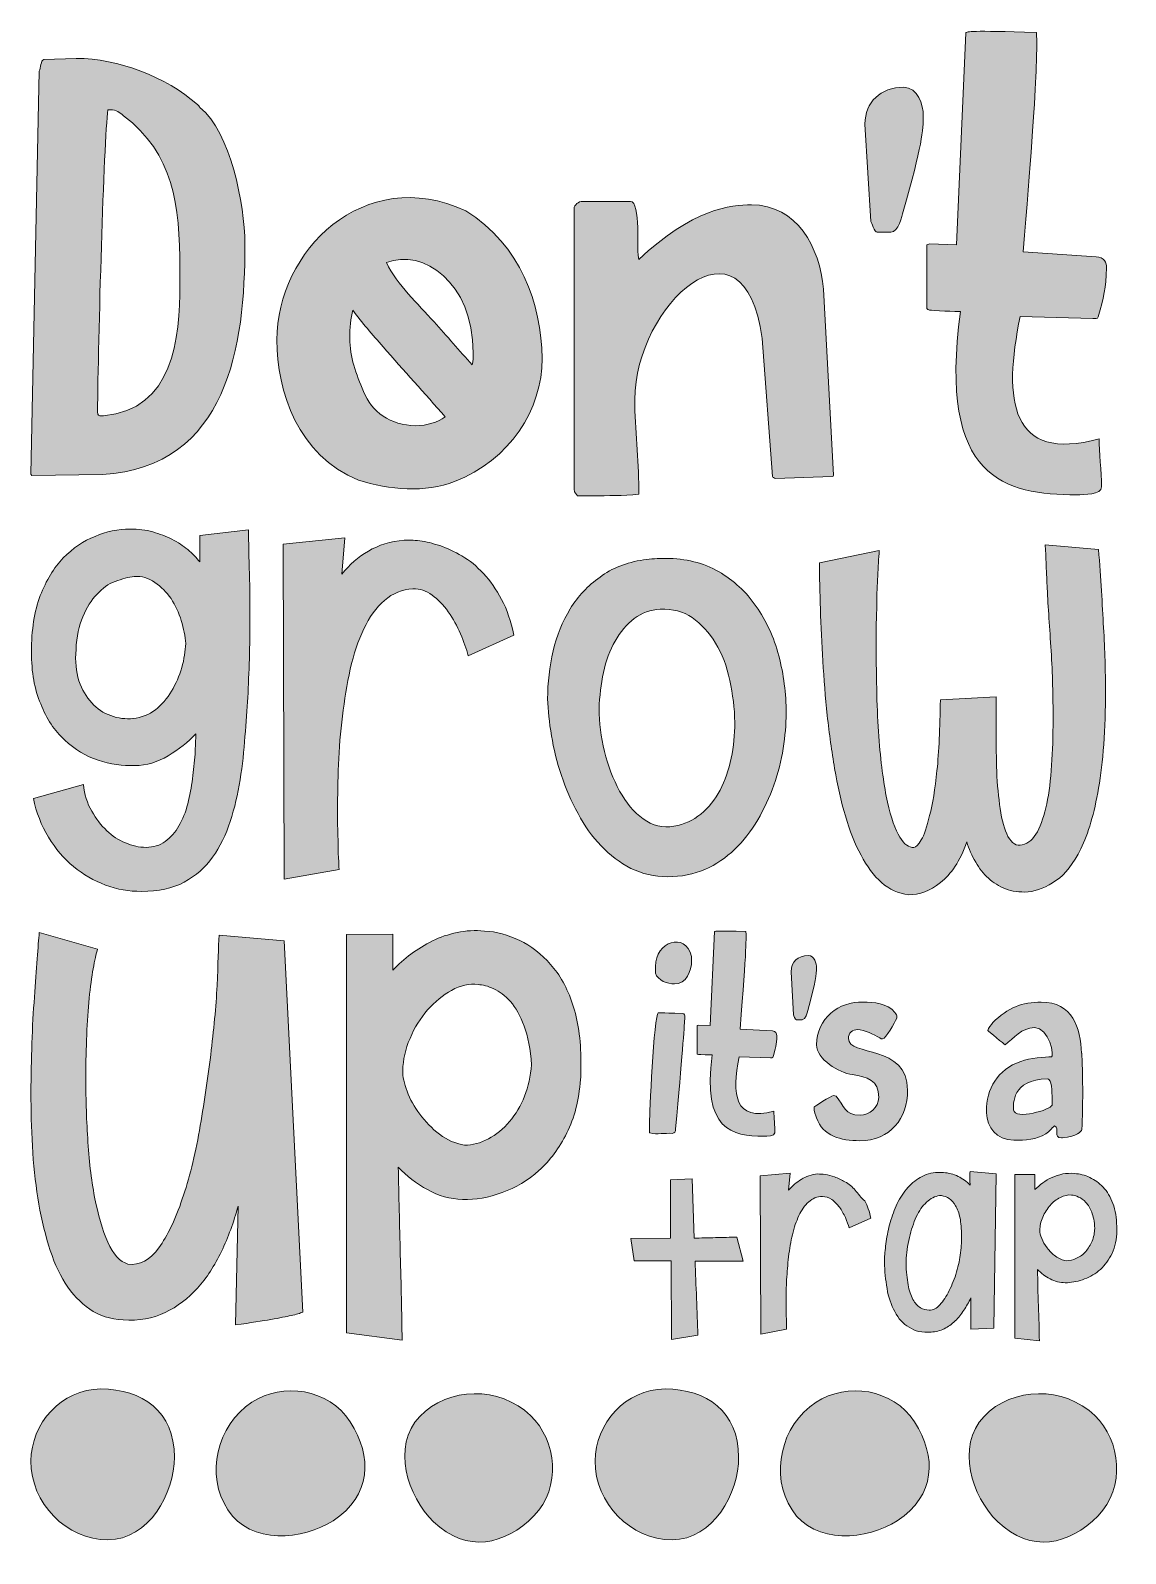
# Model space of a CAD drawing. Header units: inches. Extents: x 105 to 329, y 59 to 370.
import ezdxf

# ---------------------------------------------------------------- set-up
doc = ezdxf.new("R2010")
doc.units = ezdxf.units.IN
doc.header["$MEASUREMENT"] = 0
doc.layers.add('Calque 1', color=7, linetype='Continuous')

# ---------------------------------------------------------------- blocks, each defined once
blk = doc.blocks.new('block 4')
at = {"layer": 'Calque 1', "true_color": 0xe30613}
h = blk.add_hatch(color=12, dxfattribs=at)
h.dxf.hatch_style = 2
edge = h.paths.add_edge_path()
edge.add_spline(control_points=[(112.1, 225.5), (114.1, 223.6), (116.4, 222.2), (118.9, 221.4), (121.4, 220.6), (123.9, 220.2), (126.4, 220.3), (128.8, 220.3), (131.1, 221), (133.2, 222.3), (135.4, 223.6), (137.3, 225.1), (138.9, 226.8), (138.8, 225.6), (138.8, 224.2), (138.7, 222.6), (138.6, 221), (138.4, 219.3), (138.2, 217.6), (138, 215.9), (137.6, 214.2), (137.2, 212.5), (136.8, 210.8), (136.2, 209.3), (135.4, 208), (134.7, 206.7), (133.7, 205.6), (132.6, 204.8), (131.5, 204), (130.2, 203.6), (128.7, 203.6), (127.3, 203.6), (125.9, 203.9), (124.5, 204.5), (123.1, 205.1), (121.8, 205.9), (120.7, 207), (119.5, 208.1), (118.5, 209.4), (117.6, 211), (116.7, 212.6), (116.1, 214.4), (115.9, 216.4), (115.9, 216.4), (105.7, 213.6), (105.7, 213.6), (106.3, 210.7), (107.3, 208.1), (108.8, 205.7), (110.2, 203.3), (111.9, 201.3), (113.9, 199.7), (115.9, 198), (118.1, 196.8), (120.4, 195.9), (122.8, 195), (125.2, 194.6), (127.8, 194.6), (131.2, 194.6), (134.1, 195.2), (136.5, 196.5), (138.9, 197.8), (140.8, 199.5), (142.3, 201.6), (143.8, 203.7), (145, 206.2), (145.9, 208.9), (146.8, 211.6), (147.4, 214.5), (147.9, 217.4), (148.4, 220.4), (148.7, 223.3), (148.9, 226.2), (149.1, 229.1), (149.3, 231.8), (149.5, 234.2), (149.6, 236.7), (149.7, 239.4), (149.8, 242.1), (149.9, 244.8), (149.9, 247.8), (149.9, 250.9), (149.9, 252), (149.9, 253.3), (149.9, 254.7), (149.9, 256.1), (149.9, 257.6), (149.8, 259.2), (149.8, 260.7), (149.7, 262.3), (149.7, 263.9), (149.7, 265.5), (149.6, 267), (149.6, 268.4), (149.6, 268.4), (139.7, 267.3), (139.7, 267.3), (139.7, 267.3), (139.7, 261.9), (139.7, 261.9), (139, 262.7), (138.2, 263.6), (137.2, 264.4), (136.3, 265.2), (135.2, 265.9), (134, 266.5), (132.8, 267.1), (131.5, 267.6), (130.1, 268), (128.7, 268.4), (127.1, 268.6), (125.4, 268.6), (123, 268.6), (120.6, 268.1), (118.3, 267.1), (115.9, 266.2), (113.8, 264.7), (111.8, 262.7), (109.9, 260.7), (108.3, 258.1), (107.1, 255), (105.9, 251.8), (105.3, 248), (105.3, 243.5), (105.3, 239.4), (105.9, 235.8), (107.2, 232.9), (108.4, 229.8), (110, 227.4), (112.1, 225.5)], knot_values=[0, 0, 0, 0, 1, 1, 1, 2, 2, 2, 3, 3, 3, 4, 4, 4, 5, 5, 5, 6, 6, 6, 7, 7, 7, 8, 8, 8, 9, 9, 9, 10, 10, 10, 11, 11, 11, 12, 12, 12, 13, 13, 13, 14, 14, 14, 15, 15, 15, 16, 16, 16, 17, 17, 17, 18, 18, 18, 19, 19, 19, 20, 20, 20, 21, 21, 21, 22, 22, 22, 23, 23, 23, 24, 24, 24, 25, 25, 25, 26, 26, 26, 27, 27, 27, 28, 28, 28, 29, 29, 29, 30, 30, 30, 31, 31, 31, 32, 32, 32, 33, 33, 33, 34, 34, 34, 35, 35, 35, 36, 36, 36, 37, 37, 37, 38, 38, 38, 39, 39, 39, 40, 40, 40, 41, 41, 41, 42, 42, 42, 43, 43, 43, 43], degree=3, periodic=1)
edge = h.paths.add_edge_path()
edge.add_spline(control_points=[(114.4, 244), (114.5, 246.6), (115, 248.9), (115.8, 250.7), (116.6, 252.6), (117.5, 254.1), (118.7, 255.3), (119.8, 256.5), (121, 257.4), (122.4, 257.9), (123.8, 258.4), (125.1, 258.8), (126.3, 258.9), (127.8, 259), (129.2, 258.6), (130.5, 257.7), (131.8, 256.8), (132.9, 255.7), (133.8, 254.4), (134.7, 253), (135.4, 251.5), (135.9, 249.9), (136.4, 248.3), (136.7, 246.7), (136.8, 245.2), (136.7, 243.7), (136.5, 242), (136, 240.3), (135.5, 238.6), (134.8, 237), (133.9, 235.5), (133, 234), (131.9, 232.7), (130.6, 231.7), (129.3, 230.7), (127.8, 230.1), (126, 229.9), (126, 229.9), (126.1, 229.9), (126.1, 229.9), (124.5, 229.8), (123, 229.9), (121.5, 230.5), (120, 231), (118.7, 231.9), (117.6, 233.1), (116.5, 234.3), (115.6, 235.8), (115, 237.6), (114.4, 239.5), (114.2, 241.6), (114.4, 244)], knot_values=[0, 0, 0, 0, 1, 1, 1, 2, 2, 2, 3, 3, 3, 4, 4, 4, 5, 5, 5, 6, 6, 6, 7, 7, 7, 8, 8, 8, 9, 9, 9, 10, 10, 10, 11, 11, 11, 12, 12, 12, 13, 13, 13, 14, 14, 14, 15, 15, 15, 16, 16, 16, 17, 17, 17, 17], degree=3, periodic=1)
h = blk.add_hatch(color=12, dxfattribs=at)
h.dxf.hatch_style = 2
edge = h.paths.add_edge_path()
edge.add_spline(control_points=[(156.7, 265.5), (156.7, 265.5), (156.9, 197.1), (156.9, 197.1), (156.9, 197.1), (168.1, 199.1), (168.1, 199.1), (168.1, 199.7), (168.1, 200.5), (168, 201.4), (167.9, 202.3), (167.9, 203.4), (167.9, 204.5), (167.9, 205.6), (167.9, 206.8), (167.8, 207.9), (167.8, 209.1), (167.8, 210.2), (167.8, 211.3), (167.8, 214.1), (167.9, 217.2), (168, 220.5), (168.1, 223.8), (168.4, 227.1), (168.8, 230.4), (169.2, 233.7), (169.7, 236.9), (170.4, 240), (171.1, 243.1), (172, 245.8), (173.2, 248.2), (174.3, 250.6), (175.7, 252.6), (177.4, 254), (179.1, 255.5), (181, 256.3), (183.2, 256.4), (184.6, 256.4), (185.9, 256), (187.1, 255.1), (188.3, 254.2), (189.4, 253.1), (190.4, 251.7), (191.4, 250.3), (192.2, 248.8), (192.9, 247.2), (193.6, 245.6), (194.1, 244.1), (194.5, 242.7), (194.5, 242.7), (203.8, 246.9), (203.8, 246.9), (203.2, 249.7), (202.4, 252.2), (201.3, 254.2), (200.2, 256.3), (199, 258), (197.6, 259.5), (196.2, 261), (194.8, 262.2), (193.2, 263.1), (191.7, 264), (190.2, 264.7), (188.7, 265.2), (187.2, 265.7), (185.9, 266), (184.6, 266.2), (183.3, 266.3), (182.3, 266.4), (181.4, 266.3), (178.6, 266.1), (176.2, 265.3), (174.1, 264.1), (172, 262.9), (170.2, 261.3), (168.7, 259.4), (168.7, 259.4), (169.3, 266.8), (169.3, 266.8), (169.3, 266.8), (156.7, 265.5), (156.7, 265.5)], knot_values=[0, 0, 0, 0, 1, 1, 1, 2, 2, 2, 3, 3, 3, 4, 4, 4, 5, 5, 5, 6, 6, 6, 7, 7, 7, 8, 8, 8, 9, 9, 9, 10, 10, 10, 11, 11, 11, 12, 12, 12, 13, 13, 13, 14, 14, 14, 15, 15, 15, 16, 16, 16, 17, 17, 17, 18, 18, 18, 19, 19, 19, 20, 20, 20, 21, 21, 21, 22, 22, 22, 23, 23, 23, 24, 24, 24, 25, 25, 25, 26, 26, 26, 27, 27, 27, 27], degree=3, periodic=1)
h = blk.add_hatch(color=12, dxfattribs=at)
h.dxf.hatch_style = 2
edge = h.paths.add_edge_path()
edge.add_spline(control_points=[(290.9, 233.7), (290.8, 227.9), (290.6, 223.1), (290.2, 219.3), (289.8, 215.5), (289.3, 212.4), (288.7, 210.1), (288.1, 207.8), (287.6, 206.1), (287, 205.1), (286.4, 204.1), (285.9, 203.6), (285.5, 203.6), (284.5, 203.5), (283.5, 204.2), (282.6, 205.7), (281.7, 207.2), (280.8, 209.6), (280.1, 212.8), (279.4, 216), (278.8, 220.2), (278.4, 225.3), (278, 230.4), (277.8, 236.5), (277.8, 243.7), (277.8, 245), (277.8, 246.6), (277.8, 248.2), (277.8, 249.9), (277.9, 251.6), (277.9, 253.5), (277.9, 255.3), (278, 257.2), (278.1, 259), (278.2, 260.8), (278.3, 262.6), (278.4, 264.2), (278.4, 264.2), (266.2, 261.7), (266.2, 261.7), (266.2, 258.8), (266.3, 255.7), (266.4, 252.2), (266.5, 248.8), (266.7, 245.2), (266.9, 241.6), (267.1, 238), (267.4, 234.3), (267.8, 230.5), (268.2, 226.8), (268.7, 223.2), (269.3, 219.7), (269.9, 216.3), (270.6, 213), (271.5, 210), (272.4, 207), (273.4, 204.3), (274.7, 202), (275.9, 199.7), (277.3, 197.8), (278.9, 196.4), (280.5, 195), (282.3, 194.2), (284.4, 193.9), (286.6, 193.9), (288.8, 194.7), (290.9, 196.4), (293.1, 198.1), (294.9, 200.8), (296.3, 204.7), (296.7, 203.3), (297.3, 201.9), (298.1, 200.6), (298.8, 199.3), (299.7, 198.2), (300.7, 197.3), (301.7, 196.4), (302.9, 195.6), (304.2, 195.1), (305.5, 194.6), (307.1, 194.4), (308.8, 194.5), (310.7, 194.7), (312.6, 195.5), (314.5, 196.8), (316.4, 198.1), (318.1, 200.3), (319.6, 203.3), (321.1, 206.4), (322.3, 210.5), (323.2, 215.7), (324.1, 220.9), (324.6, 227.6), (324.6, 235.7), (324.6, 239.5), (324.5, 243.8), (324.2, 248.5), (324, 253.2), (323.6, 258.5), (323.2, 264.4), (323.2, 264.4), (312.3, 265.4), (312.3, 265.4), (312.3, 265), (312.4, 264.3), (312.4, 263.6), (312.4, 262.8), (312.5, 262), (312.5, 261.2), (312.5, 260.4), (312.6, 259.5), (312.6, 258.7), (312.6, 257.9), (312.7, 257.1), (312.7, 256.5), (312.9, 252.6), (313.2, 248.4), (313.5, 243.7), (313.8, 239.1), (313.9, 234.4), (313.9, 229.7), (313.9, 226.4), (313.8, 223.3), (313.6, 220.4), (313.4, 217.4), (313.1, 214.8), (312.6, 212.5), (312.1, 210.2), (311.5, 208.3), (310.7, 206.8), (309.9, 205.3), (308.9, 204.4), (307.6, 204.1), (306.4, 203.8), (305.5, 204.4), (304.7, 205.8), (304, 207.2), (303.4, 209.1), (303.1, 211.5), (302.8, 213.8), (302.5, 216.4), (302.4, 219.1), (302.3, 221.9), (302.3, 224.4), (302.3, 226.8), (302.3, 226.8), (302.3, 234.3), (302.3, 234.3), (302.3, 234.3), (290.9, 233.7), (290.9, 233.7)], knot_values=[0, 0, 0, 0, 1, 1, 1, 2, 2, 2, 3, 3, 3, 4, 4, 4, 5, 5, 5, 6, 6, 6, 7, 7, 7, 8, 8, 8, 9, 9, 9, 10, 10, 10, 11, 11, 11, 12, 12, 12, 13, 13, 13, 14, 14, 14, 15, 15, 15, 16, 16, 16, 17, 17, 17, 18, 18, 18, 19, 19, 19, 20, 20, 20, 21, 21, 21, 22, 22, 22, 23, 23, 23, 24, 24, 24, 25, 25, 25, 26, 26, 26, 27, 27, 27, 28, 28, 28, 29, 29, 29, 30, 30, 30, 31, 31, 31, 32, 32, 32, 33, 33, 33, 34, 34, 34, 35, 35, 35, 36, 36, 36, 37, 37, 37, 38, 38, 38, 39, 39, 39, 40, 40, 40, 41, 41, 41, 42, 42, 42, 43, 43, 43, 44, 44, 44, 45, 45, 45, 46, 46, 46, 47, 47, 47, 48, 48, 48, 49, 49, 49, 50, 50, 50, 50], degree=3, periodic=1)
h = blk.add_hatch(color=12, dxfattribs=at)
h.dxf.hatch_style = 2
edge = h.paths.add_edge_path()
edge.add_spline(control_points=[(211.5, 226.4), (211.9, 223.7), (212.6, 221), (213.5, 218.3), (214.4, 215.6), (215.5, 213), (216.9, 210.5), (218.2, 208), (219.8, 205.8), (221.6, 203.9), (223.4, 202), (225.5, 200.5), (227.7, 199.3), (230, 198.2), (232.5, 197.6), (235.2, 197.6), (238, 197.6), (240.5, 198.1), (242.8, 199.1), (245.1, 200.1), (247.1, 201.5), (248.9, 203.2), (250.7, 204.9), (252.2, 206.9), (253.6, 209.2), (254.9, 211.5), (256, 213.8), (256.9, 216.3), (257.8, 218.8), (258.4, 221.3), (258.8, 223.8), (259.2, 226.3), (259.4, 228.7), (259.4, 231), (259.4, 235), (258.9, 238.9), (257.9, 242.7), (256.9, 246.5), (255.3, 249.9), (253.3, 252.8), (251.2, 255.8), (248.7, 258.1), (245.6, 259.9), (242.5, 261.7), (238.9, 262.6), (234.8, 262.6), (234, 262.6), (233.2, 262.6), (232.5, 262.5), (231.8, 262.5), (231, 262.4), (230.3, 262.3), (226.8, 261.8), (223.8, 260.6), (221.4, 258.8), (218.9, 257), (216.9, 254.9), (215.3, 252.3), (213.7, 249.7), (212.6, 246.8), (211.8, 243.7), (211.1, 240.5), (210.7, 237.2), (210.7, 233.9), (210.8, 231.6), (211, 229.1), (211.5, 226.4)], knot_values=[0, 0, 0, 0, 1, 1, 1, 2, 2, 2, 3, 3, 3, 4, 4, 4, 5, 5, 5, 6, 6, 6, 7, 7, 7, 8, 8, 8, 9, 9, 9, 10, 10, 10, 11, 11, 11, 12, 12, 12, 13, 13, 13, 14, 14, 14, 15, 15, 15, 16, 16, 16, 17, 17, 17, 18, 18, 18, 19, 19, 19, 20, 20, 20, 21, 21, 21, 22, 22, 22, 22], degree=3, periodic=1)
edge = h.paths.add_edge_path()
edge.add_spline(control_points=[(222.1, 239.3), (222.6, 241.7), (223.4, 243.9), (224.5, 245.7), (225.5, 247.6), (226.8, 249.1), (228.4, 250.3), (229.9, 251.5), (231.7, 252.1), (233.7, 252.2), (236.2, 252.3), (238.4, 251.8), (240.2, 250.5), (242.1, 249.2), (243.7, 247.5), (245, 245.3), (246.3, 243.1), (247.3, 240.6), (247.9, 237.7), (248.5, 234.8), (248.9, 232), (248.9, 229.1), (248.9, 226.6), (248.7, 224.2), (248.2, 221.8), (247.7, 219.4), (246.9, 217.2), (245.9, 215.3), (244.9, 213.4), (243.6, 211.7), (242, 210.4), (240.4, 209.1), (238.6, 208.3), (236.5, 207.9), (234.2, 207.5), (232.1, 208), (230.2, 209.4), (228.3, 210.8), (226.7, 212.7), (225.4, 215.1), (224.1, 217.5), (223, 220.2), (222.3, 223.2), (221.6, 226.2), (221.2, 229.1), (221.2, 231.9), (221.3, 234.5), (221.6, 236.9), (222.1, 239.3)], knot_values=[0, 0, 0, 0, 1, 1, 1, 2, 2, 2, 3, 3, 3, 4, 4, 4, 5, 5, 5, 6, 6, 6, 7, 7, 7, 8, 8, 8, 9, 9, 9, 10, 10, 10, 11, 11, 11, 12, 12, 12, 13, 13, 13, 14, 14, 14, 15, 15, 15, 16, 16, 16, 16], degree=3, periodic=1)
at = {"layer": 'Calque 1', "lineweight": 0}
for points, knots in [([(112.1, 225.5), (114.1, 223.6), (116.4, 222.2), (118.9, 221.4), (121.4, 220.6), (123.9, 220.2), (126.4, 220.3), (128.8, 220.3), (131.1, 221), (133.2, 222.3), (135.4, 223.6), (137.3, 225.1), (138.9, 226.8), (138.8, 225.6), (138.8, 224.2), (138.7, 222.6), (138.6, 221), (138.4, 219.3), (138.2, 217.6), (138, 215.9), (137.6, 214.2), (137.2, 212.5), (136.8, 210.8), (136.2, 209.3), (135.4, 208), (134.7, 206.7), (133.7, 205.6), (132.6, 204.8), (131.5, 204), (130.2, 203.6), (128.7, 203.6), (127.3, 203.6), (125.9, 203.9), (124.5, 204.5), (123.1, 205.1), (121.8, 205.9), (120.7, 207), (119.5, 208.1), (118.5, 209.4), (117.6, 211), (116.7, 212.6), (116.1, 214.4), (115.9, 216.4), (115.9, 216.4), (105.7, 213.6), (105.7, 213.6), (106.3, 210.7), (107.3, 208.1), (108.8, 205.7), (110.2, 203.3), (111.9, 201.3), (113.9, 199.7), (115.9, 198), (118.1, 196.8), (120.4, 195.9), (122.8, 195), (125.2, 194.6), (127.8, 194.6), (131.2, 194.6), (134.1, 195.2), (136.5, 196.5), (138.9, 197.8), (140.8, 199.5), (142.3, 201.6), (143.8, 203.7), (145, 206.2), (145.9, 208.9), (146.8, 211.6), (147.4, 214.5), (147.9, 217.4), (148.4, 220.4), (148.7, 223.3), (148.9, 226.2), (149.1, 229.1), (149.3, 231.8), (149.5, 234.2), (149.6, 236.7), (149.7, 239.4), (149.8, 242.1), (149.9, 244.8), (149.9, 247.8), (149.9, 250.9), (149.9, 252), (149.9, 253.3), (149.9, 254.7), (149.9, 256.1), (149.9, 257.6), (149.8, 259.2), (149.8, 260.7), (149.7, 262.3), (149.7, 263.9), (149.7, 265.5), (149.6, 267), (149.6, 268.4), (149.6, 268.4), (139.7, 267.3), (139.7, 267.3), (139.7, 267.3), (139.7, 261.9), (139.7, 261.9), (139, 262.7), (138.2, 263.6), (137.2, 264.4), (136.3, 265.2), (135.2, 265.9), (134, 266.5), (132.8, 267.1), (131.5, 267.6), (130.1, 268), (128.7, 268.4), (127.1, 268.6), (125.4, 268.6), (123, 268.6), (120.6, 268.1), (118.3, 267.1), (115.9, 266.2), (113.8, 264.7), (111.8, 262.7), (109.9, 260.7), (108.3, 258.1), (107.1, 255), (105.9, 251.8), (105.3, 248), (105.3, 243.5), (105.3, 239.4), (105.9, 235.8), (107.2, 232.9), (108.4, 229.8), (110, 227.4), (112.1, 225.5)], [0, 0, 0, 0, 1, 1, 1, 2, 2, 2, 3, 3, 3, 4, 4, 4, 5, 5, 5, 6, 6, 6, 7, 7, 7, 8, 8, 8, 9, 9, 9, 10, 10, 10, 11, 11, 11, 12, 12, 12, 13, 13, 13, 14, 14, 14, 15, 15, 15, 16, 16, 16, 17, 17, 17, 18, 18, 18, 19, 19, 19, 20, 20, 20, 21, 21, 21, 22, 22, 22, 23, 23, 23, 24, 24, 24, 25, 25, 25, 26, 26, 26, 27, 27, 27, 28, 28, 28, 29, 29, 29, 30, 30, 30, 31, 31, 31, 32, 32, 32, 33, 33, 33, 34, 34, 34, 35, 35, 35, 36, 36, 36, 37, 37, 37, 38, 38, 38, 39, 39, 39, 40, 40, 40, 41, 41, 41, 42, 42, 42, 43, 43, 43, 43]), ([(156.7, 265.5), (156.7, 265.5), (156.9, 197.1), (156.9, 197.1), (156.9, 197.1), (168.1, 199.1), (168.1, 199.1), (168.1, 199.7), (168.1, 200.5), (168, 201.4), (167.9, 202.3), (167.9, 203.4), (167.9, 204.5), (167.9, 205.6), (167.9, 206.8), (167.8, 207.9), (167.8, 209.1), (167.8, 210.2), (167.8, 211.3), (167.8, 214.1), (167.9, 217.2), (168, 220.5), (168.1, 223.8), (168.4, 227.1), (168.8, 230.4), (169.2, 233.7), (169.7, 236.9), (170.4, 240), (171.1, 243.1), (172, 245.8), (173.2, 248.2), (174.3, 250.6), (175.7, 252.6), (177.4, 254), (179.1, 255.5), (181, 256.3), (183.2, 256.4), (184.6, 256.4), (185.9, 256), (187.1, 255.1), (188.3, 254.2), (189.4, 253.1), (190.4, 251.7), (191.4, 250.3), (192.2, 248.8), (192.9, 247.2), (193.6, 245.6), (194.1, 244.1), (194.5, 242.7), (194.5, 242.7), (203.8, 246.9), (203.8, 246.9), (203.2, 249.7), (202.4, 252.2), (201.3, 254.2), (200.2, 256.3), (199, 258), (197.6, 259.5), (196.2, 261), (194.8, 262.2), (193.2, 263.1), (191.7, 264), (190.2, 264.7), (188.7, 265.2), (187.2, 265.7), (185.9, 266), (184.6, 266.2), (183.3, 266.3), (182.3, 266.4), (181.4, 266.3), (178.6, 266.1), (176.2, 265.3), (174.1, 264.1), (172, 262.9), (170.2, 261.3), (168.7, 259.4), (168.7, 259.4), (169.3, 266.8), (169.3, 266.8), (169.3, 266.8), (156.7, 265.5), (156.7, 265.5)], [0, 0, 0, 0, 1, 1, 1, 2, 2, 2, 3, 3, 3, 4, 4, 4, 5, 5, 5, 6, 6, 6, 7, 7, 7, 8, 8, 8, 9, 9, 9, 10, 10, 10, 11, 11, 11, 12, 12, 12, 13, 13, 13, 14, 14, 14, 15, 15, 15, 16, 16, 16, 17, 17, 17, 18, 18, 18, 19, 19, 19, 20, 20, 20, 21, 21, 21, 22, 22, 22, 23, 23, 23, 24, 24, 24, 25, 25, 25, 26, 26, 26, 27, 27, 27, 27]), ([(290.9, 233.7), (290.8, 227.9), (290.6, 223.1), (290.2, 219.3), (289.8, 215.5), (289.3, 212.4), (288.7, 210.1), (288.1, 207.8), (287.6, 206.1), (287, 205.1), (286.4, 204.1), (285.9, 203.6), (285.5, 203.6), (284.5, 203.5), (283.5, 204.2), (282.6, 205.7), (281.7, 207.2), (280.8, 209.6), (280.1, 212.8), (279.4, 216), (278.8, 220.2), (278.4, 225.3), (278, 230.4), (277.8, 236.5), (277.8, 243.7), (277.8, 245), (277.8, 246.6), (277.8, 248.2), (277.8, 249.9), (277.9, 251.6), (277.9, 253.5), (277.9, 255.3), (278, 257.2), (278.1, 259), (278.2, 260.8), (278.3, 262.6), (278.4, 264.2), (278.4, 264.2), (266.2, 261.7), (266.2, 261.7), (266.2, 258.8), (266.3, 255.7), (266.4, 252.2), (266.5, 248.8), (266.7, 245.2), (266.9, 241.6), (267.1, 238), (267.4, 234.3), (267.8, 230.5), (268.2, 226.8), (268.7, 223.2), (269.3, 219.7), (269.9, 216.3), (270.6, 213), (271.5, 210), (272.4, 207), (273.4, 204.3), (274.7, 202), (275.9, 199.7), (277.3, 197.8), (278.9, 196.4), (280.5, 195), (282.3, 194.2), (284.4, 193.9), (286.6, 193.9), (288.8, 194.7), (290.9, 196.4), (293.1, 198.1), (294.9, 200.8), (296.3, 204.7), (296.7, 203.3), (297.3, 201.9), (298.1, 200.6), (298.8, 199.3), (299.7, 198.2), (300.7, 197.3), (301.7, 196.4), (302.9, 195.6), (304.2, 195.1), (305.5, 194.6), (307.1, 194.4), (308.8, 194.5), (310.7, 194.7), (312.6, 195.5), (314.5, 196.8), (316.4, 198.1), (318.1, 200.3), (319.6, 203.3), (321.1, 206.4), (322.3, 210.5), (323.2, 215.7), (324.1, 220.9), (324.6, 227.6), (324.6, 235.7), (324.6, 239.5), (324.5, 243.8), (324.2, 248.5), (324, 253.2), (323.6, 258.5), (323.2, 264.4), (323.2, 264.4), (312.3, 265.4), (312.3, 265.4), (312.3, 265), (312.4, 264.3), (312.4, 263.6), (312.4, 262.8), (312.5, 262), (312.5, 261.2), (312.5, 260.4), (312.6, 259.5), (312.6, 258.7), (312.6, 257.9), (312.7, 257.1), (312.7, 256.5), (312.9, 252.6), (313.2, 248.4), (313.5, 243.7), (313.8, 239.1), (313.9, 234.4), (313.9, 229.7), (313.9, 226.4), (313.8, 223.3), (313.6, 220.4), (313.4, 217.4), (313.1, 214.8), (312.6, 212.5), (312.1, 210.2), (311.5, 208.3), (310.7, 206.8), (309.9, 205.3), (308.9, 204.4), (307.6, 204.1), (306.4, 203.8), (305.5, 204.4), (304.7, 205.8), (304, 207.2), (303.4, 209.1), (303.1, 211.5), (302.8, 213.8), (302.5, 216.4), (302.4, 219.1), (302.3, 221.9), (302.3, 224.4), (302.3, 226.8), (302.3, 226.8), (302.3, 234.3), (302.3, 234.3), (302.3, 234.3), (290.9, 233.7), (290.9, 233.7)], [0, 0, 0, 0, 1, 1, 1, 2, 2, 2, 3, 3, 3, 4, 4, 4, 5, 5, 5, 6, 6, 6, 7, 7, 7, 8, 8, 8, 9, 9, 9, 10, 10, 10, 11, 11, 11, 12, 12, 12, 13, 13, 13, 14, 14, 14, 15, 15, 15, 16, 16, 16, 17, 17, 17, 18, 18, 18, 19, 19, 19, 20, 20, 20, 21, 21, 21, 22, 22, 22, 23, 23, 23, 24, 24, 24, 25, 25, 25, 26, 26, 26, 27, 27, 27, 28, 28, 28, 29, 29, 29, 30, 30, 30, 31, 31, 31, 32, 32, 32, 33, 33, 33, 34, 34, 34, 35, 35, 35, 36, 36, 36, 37, 37, 37, 38, 38, 38, 39, 39, 39, 40, 40, 40, 41, 41, 41, 42, 42, 42, 43, 43, 43, 44, 44, 44, 45, 45, 45, 46, 46, 46, 47, 47, 47, 48, 48, 48, 49, 49, 49, 50, 50, 50, 50]), ([(211.5, 226.4), (211.9, 223.7), (212.6, 221), (213.5, 218.3), (214.4, 215.6), (215.5, 213), (216.9, 210.5), (218.2, 208), (219.8, 205.8), (221.6, 203.9), (223.4, 202), (225.5, 200.5), (227.7, 199.3), (230, 198.2), (232.5, 197.6), (235.2, 197.6), (238, 197.6), (240.5, 198.1), (242.8, 199.1), (245.1, 200.1), (247.1, 201.5), (248.9, 203.2), (250.7, 204.9), (252.2, 206.9), (253.6, 209.2), (254.9, 211.5), (256, 213.8), (256.9, 216.3), (257.8, 218.8), (258.4, 221.3), (258.8, 223.8), (259.2, 226.3), (259.4, 228.7), (259.4, 231), (259.4, 235), (258.9, 238.9), (257.9, 242.7), (256.9, 246.5), (255.3, 249.9), (253.3, 252.8), (251.2, 255.8), (248.7, 258.1), (245.6, 259.9), (242.5, 261.7), (238.9, 262.6), (234.8, 262.6), (234, 262.6), (233.2, 262.6), (232.5, 262.5), (231.8, 262.5), (231, 262.4), (230.3, 262.3), (226.8, 261.8), (223.8, 260.6), (221.4, 258.8), (218.9, 257), (216.9, 254.9), (215.3, 252.3), (213.7, 249.7), (212.6, 246.8), (211.8, 243.7), (211.1, 240.5), (210.7, 237.2), (210.7, 233.9), (210.8, 231.6), (211, 229.1), (211.5, 226.4)], [0, 0, 0, 0, 1, 1, 1, 2, 2, 2, 3, 3, 3, 4, 4, 4, 5, 5, 5, 6, 6, 6, 7, 7, 7, 8, 8, 8, 9, 9, 9, 10, 10, 10, 11, 11, 11, 12, 12, 12, 13, 13, 13, 14, 14, 14, 15, 15, 15, 16, 16, 16, 17, 17, 17, 18, 18, 18, 19, 19, 19, 20, 20, 20, 21, 21, 21, 22, 22, 22, 22]), ([(114.4, 244), (114.5, 246.6), (115, 248.9), (115.8, 250.7), (116.6, 252.6), (117.5, 254.1), (118.7, 255.3), (119.8, 256.5), (121, 257.4), (122.4, 257.9), (123.8, 258.4), (125.1, 258.8), (126.3, 258.9), (127.8, 259), (129.2, 258.6), (130.5, 257.7), (131.8, 256.8), (132.9, 255.7), (133.8, 254.4), (134.7, 253), (135.4, 251.5), (135.9, 249.9), (136.4, 248.3), (136.7, 246.7), (136.8, 245.2), (136.7, 243.7), (136.5, 242), (136, 240.3), (135.5, 238.6), (134.8, 237), (133.9, 235.5), (133, 234), (131.9, 232.7), (130.6, 231.7), (129.3, 230.7), (127.8, 230.1), (126, 229.9), (126, 229.9), (126.1, 229.9), (126.1, 229.9), (124.5, 229.8), (123, 229.9), (121.5, 230.5), (120, 231), (118.7, 231.9), (117.6, 233.1), (116.5, 234.3), (115.6, 235.8), (115, 237.6), (114.4, 239.5), (114.2, 241.6), (114.4, 244)], [0, 0, 0, 0, 1, 1, 1, 2, 2, 2, 3, 3, 3, 4, 4, 4, 5, 5, 5, 6, 6, 6, 7, 7, 7, 8, 8, 8, 9, 9, 9, 10, 10, 10, 11, 11, 11, 12, 12, 12, 13, 13, 13, 14, 14, 14, 15, 15, 15, 16, 16, 16, 17, 17, 17, 17]), ([(222.1, 239.3), (222.6, 241.7), (223.4, 243.9), (224.5, 245.7), (225.5, 247.6), (226.8, 249.1), (228.4, 250.3), (229.9, 251.5), (231.7, 252.1), (233.7, 252.2), (236.2, 252.3), (238.4, 251.8), (240.2, 250.5), (242.1, 249.2), (243.7, 247.5), (245, 245.3), (246.3, 243.1), (247.3, 240.6), (247.9, 237.7), (248.5, 234.8), (248.9, 232), (248.9, 229.1), (248.9, 226.6), (248.7, 224.2), (248.2, 221.8), (247.7, 219.4), (246.9, 217.2), (245.9, 215.3), (244.9, 213.4), (243.6, 211.7), (242, 210.4), (240.4, 209.1), (238.6, 208.3), (236.5, 207.9), (234.2, 207.5), (232.1, 208), (230.2, 209.4), (228.3, 210.8), (226.7, 212.7), (225.4, 215.1), (224.1, 217.5), (223, 220.2), (222.3, 223.2), (221.6, 226.2), (221.2, 229.1), (221.2, 231.9), (221.3, 234.5), (221.6, 236.9), (222.1, 239.3)], [0, 0, 0, 0, 1, 1, 1, 2, 2, 2, 3, 3, 3, 4, 4, 4, 5, 5, 5, 6, 6, 6, 7, 7, 7, 8, 8, 8, 9, 9, 9, 10, 10, 10, 11, 11, 11, 12, 12, 12, 13, 13, 13, 14, 14, 14, 15, 15, 15, 16, 16, 16, 16])]:
    blk.add_open_spline(points, degree=3, knots=knots, dxfattribs=at)
blk = doc.blocks.new('block 5')
at = {"layer": 'Calque 1', "true_color": 0xf7a610}
h = blk.add_hatch(color=40, dxfattribs=at)
h.dxf.hatch_style = 2
edge = h.paths.add_edge_path()
edge.add_spline(control_points=[(217.4, 156.2), (217.5, 156.8), (217.5, 157.4), (217.5, 158), (217.5, 158.7), (217.5, 159.2), (217.5, 159.8), (217.5, 164.4), (216.9, 168.3), (215.8, 171.6), (214.7, 174.9), (213.2, 177.6), (211.3, 179.7), (209.4, 181.8), (207.3, 183.5), (205, 184.6), (202.6, 185.7), (200.3, 186.4), (197.8, 186.5), (195.9, 186.7), (194, 186.6), (192.2, 186.2), (190.4, 185.8), (188.7, 185.3), (187.2, 184.5), (185.6, 183.7), (184.2, 182.8), (182.8, 181.8), (181.4, 180.8), (180.2, 179.7), (179.1, 178.5), (179.1, 178.5), (179.1, 185.9), (179.1, 185.9), (179.1, 185.9), (169.6, 185.8), (169.6, 185.8), (169.6, 185.8), (169.6, 104.5), (169.6, 104.5), (169.6, 104.5), (181, 103), (181, 103), (180.9, 108.5), (180.8, 114.3), (180.6, 120.4), (180.5, 126.5), (180.3, 132.5), (180.2, 138.3), (181.9, 136.5), (183.9, 134.9), (186.2, 133.7), (188.4, 132.4), (190.8, 131.8), (193.3, 131.7), (196, 131.6), (198.7, 132.1), (201.4, 133.1), (204.2, 134.1), (206.7, 135.6), (208.9, 137.6), (211.2, 139.6), (213.1, 142.2), (214.6, 145.3), (216.2, 148.3), (217.1, 152), (217.4, 156.2)], knot_values=[0, 0, 0, 0, 1, 1, 1, 2, 2, 2, 3, 3, 3, 4, 4, 4, 5, 5, 5, 6, 6, 6, 7, 7, 7, 8, 8, 8, 9, 9, 9, 10, 10, 10, 11, 11, 11, 12, 12, 12, 13, 13, 13, 14, 14, 14, 15, 15, 15, 16, 16, 16, 17, 17, 17, 18, 18, 18, 19, 19, 19, 20, 20, 20, 21, 21, 21, 22, 22, 22, 22], degree=3, periodic=1)
edge = h.paths.add_edge_path()
edge.add_spline(control_points=[(206, 152.8), (205.2, 150.8), (204.2, 149.1), (202.9, 147.6), (201.7, 146.1), (200.2, 144.9), (198.6, 144.1), (197, 143.2), (195.4, 142.8), (193.7, 142.8), (191.9, 143.1), (190.2, 143.8), (188.6, 145), (187.1, 146.2), (185.7, 147.6), (184.6, 149.1), (183.5, 150.6), (182.6, 152.2), (182, 153.8), (181.4, 155.4), (181.1, 156.8), (181.1, 158), (181.2, 160.2), (181.6, 162.4), (182.6, 164.6), (183.5, 166.8), (184.7, 168.7), (186.2, 170.4), (187.7, 172.1), (189.3, 173.4), (191.1, 174.4), (192.9, 175.4), (194.7, 175.8), (196.5, 175.6), (197.4, 175.5), (198.5, 175.3), (199.7, 174.7), (200.9, 174.2), (202, 173.3), (203.1, 172.1), (204.2, 170.9), (205.1, 169.2), (205.9, 167.1), (206.7, 165), (207.2, 162.4), (207.4, 159.2), (207.2, 156.9), (206.8, 154.8), (206, 152.8)], knot_values=[0, 0, 0, 0, 1, 1, 1, 2, 2, 2, 3, 3, 3, 4, 4, 4, 5, 5, 5, 6, 6, 6, 7, 7, 7, 8, 8, 8, 9, 9, 9, 10, 10, 10, 11, 11, 11, 12, 12, 12, 13, 13, 13, 14, 14, 14, 15, 15, 15, 16, 16, 16, 16], degree=3, periodic=1)
h = blk.add_hatch(color=40, dxfattribs=at)
h.dxf.hatch_style = 2
edge = h.paths.add_edge_path()
edge.add_spline(control_points=[(154.2, 107.2), (156, 107.5), (157.4, 107.8), (158.3, 108), (159.4, 108.2), (160.2, 108.5), (160.7, 108.7), (160.7, 108.7), (156.9, 184.5), (156.9, 184.5), (156.9, 184.5), (143.6, 185.7), (143.6, 185.7), (143.5, 183.2), (143.4, 179.8), (143.2, 175.4), (143, 171), (142.5, 166.3), (141.9, 161.2), (141.3, 156.1), (140.5, 151), (139.6, 145.8), (138.7, 140.6), (137.5, 135.9), (136.1, 131.8), (134.7, 127.6), (133.1, 124.3), (131.3, 121.8), (129.5, 119.3), (127.4, 118.2), (125, 118.5), (123.4, 119), (122, 120.4), (120.9, 123), (119.8, 125.5), (118.9, 128.6), (118.2, 132.2), (117.5, 135.9), (117, 139.8), (116.8, 144.2), (116.5, 148.5), (116.4, 152.8), (116.4, 157), (116.4, 159.8), (116.5, 162.5), (116.6, 165.3), (116.7, 168), (116.9, 170.5), (117.1, 172.8), (117.3, 175.1), (117.6, 177.1), (117.9, 178.8), (118.2, 180.5), (118.5, 181.9), (118.8, 182.8), (118.8, 182.8), (106.9, 186.2), (106.9, 186.2), (106.8, 184.9), (106.6, 183.1), (106.5, 180.8), (106.3, 178.5), (106.1, 175.9), (105.9, 173), (105.7, 170.1), (105.5, 167), (105.4, 163.6), (105.3, 160.3), (105.2, 156.9), (105.2, 153.5), (105.2, 149.9), (105.3, 146.3), (105.5, 142.6), (105.7, 138.9), (106.1, 135.4), (106.6, 132), (107.1, 128.6), (107.9, 125.4), (108.8, 122.4), (109.7, 119.4), (110.8, 116.8), (112.2, 114.6), (113.6, 112.4), (115.3, 110.6), (117.2, 109.3), (119.1, 108), (121.4, 107.2), (124, 107.1), (127.2, 106.9), (130.1, 107.4), (132.6, 108.6), (135.1, 109.8), (137.3, 111.5), (139.2, 113.6), (141.1, 115.7), (142.7, 118.2), (144.1, 121.1), (145.5, 124), (146.6, 127.1), (147.5, 130.3), (147.5, 130.3), (147, 106.1), (147, 106.1), (150.1, 106.5), (152.5, 106.9), (154.2, 107.2)], knot_values=[0, 0, 0, 0, 1, 1, 1, 2, 2, 2, 3, 3, 3, 4, 4, 4, 5, 5, 5, 6, 6, 6, 7, 7, 7, 8, 8, 8, 9, 9, 9, 10, 10, 10, 11, 11, 11, 12, 12, 12, 13, 13, 13, 14, 14, 14, 15, 15, 15, 16, 16, 16, 17, 17, 17, 18, 18, 18, 19, 19, 19, 20, 20, 20, 21, 21, 21, 22, 22, 22, 23, 23, 23, 24, 24, 24, 25, 25, 25, 26, 26, 26, 27, 27, 27, 28, 28, 28, 29, 29, 29, 30, 30, 30, 31, 31, 31, 32, 32, 32, 33, 33, 33, 34, 34, 34, 35, 35, 35, 35], degree=3, periodic=1)
at = {"layer": 'Calque 1', "lineweight": 0}
for points, knots in [([(217.4, 156.2), (217.5, 156.8), (217.5, 157.4), (217.5, 158), (217.5, 158.7), (217.5, 159.2), (217.5, 159.8), (217.5, 164.4), (216.9, 168.3), (215.8, 171.6), (214.7, 174.9), (213.2, 177.6), (211.3, 179.7), (209.4, 181.8), (207.3, 183.5), (205, 184.6), (202.6, 185.7), (200.3, 186.4), (197.8, 186.5), (195.9, 186.7), (194, 186.6), (192.2, 186.2), (190.4, 185.8), (188.7, 185.3), (187.2, 184.5), (185.6, 183.7), (184.2, 182.8), (182.8, 181.8), (181.4, 180.8), (180.2, 179.7), (179.1, 178.5), (179.1, 178.5), (179.1, 185.9), (179.1, 185.9), (179.1, 185.9), (169.6, 185.8), (169.6, 185.8), (169.6, 185.8), (169.6, 104.5), (169.6, 104.5), (169.6, 104.5), (181, 103), (181, 103), (180.9, 108.5), (180.8, 114.3), (180.6, 120.4), (180.5, 126.5), (180.3, 132.5), (180.2, 138.3), (181.9, 136.5), (183.9, 134.9), (186.2, 133.7), (188.4, 132.4), (190.8, 131.8), (193.3, 131.7), (196, 131.6), (198.7, 132.1), (201.4, 133.1), (204.2, 134.1), (206.7, 135.6), (208.9, 137.6), (211.2, 139.6), (213.1, 142.2), (214.6, 145.3), (216.2, 148.3), (217.1, 152), (217.4, 156.2)], [0, 0, 0, 0, 1, 1, 1, 2, 2, 2, 3, 3, 3, 4, 4, 4, 5, 5, 5, 6, 6, 6, 7, 7, 7, 8, 8, 8, 9, 9, 9, 10, 10, 10, 11, 11, 11, 12, 12, 12, 13, 13, 13, 14, 14, 14, 15, 15, 15, 16, 16, 16, 17, 17, 17, 18, 18, 18, 19, 19, 19, 20, 20, 20, 21, 21, 21, 22, 22, 22, 22]), ([(154.2, 107.2), (156, 107.5), (157.4, 107.8), (158.3, 108), (159.4, 108.2), (160.2, 108.5), (160.7, 108.7), (160.7, 108.7), (156.9, 184.5), (156.9, 184.5), (156.9, 184.5), (143.6, 185.7), (143.6, 185.7), (143.5, 183.2), (143.4, 179.8), (143.2, 175.4), (143, 171), (142.5, 166.3), (141.9, 161.2), (141.3, 156.1), (140.5, 151), (139.6, 145.8), (138.7, 140.6), (137.5, 135.9), (136.1, 131.8), (134.7, 127.6), (133.1, 124.3), (131.3, 121.8), (129.5, 119.3), (127.4, 118.2), (125, 118.5), (123.4, 119), (122, 120.4), (120.9, 123), (119.8, 125.5), (118.9, 128.6), (118.2, 132.2), (117.5, 135.9), (117, 139.8), (116.8, 144.2), (116.5, 148.5), (116.4, 152.8), (116.4, 157), (116.4, 159.8), (116.5, 162.5), (116.6, 165.3), (116.7, 168), (116.9, 170.5), (117.1, 172.8), (117.3, 175.1), (117.6, 177.1), (117.9, 178.8), (118.2, 180.5), (118.5, 181.9), (118.8, 182.8), (118.8, 182.8), (106.9, 186.2), (106.9, 186.2), (106.8, 184.9), (106.6, 183.1), (106.5, 180.8), (106.3, 178.5), (106.1, 175.9), (105.9, 173), (105.7, 170.1), (105.5, 167), (105.4, 163.6), (105.3, 160.3), (105.2, 156.9), (105.2, 153.5), (105.2, 149.9), (105.3, 146.3), (105.5, 142.6), (105.7, 138.9), (106.1, 135.4), (106.6, 132), (107.1, 128.6), (107.9, 125.4), (108.8, 122.4), (109.7, 119.4), (110.8, 116.8), (112.2, 114.6), (113.6, 112.4), (115.3, 110.6), (117.2, 109.3), (119.1, 108), (121.4, 107.2), (124, 107.1), (127.2, 106.9), (130.1, 107.4), (132.6, 108.6), (135.1, 109.8), (137.3, 111.5), (139.2, 113.6), (141.1, 115.7), (142.7, 118.2), (144.1, 121.1), (145.5, 124), (146.6, 127.1), (147.5, 130.3), (147.5, 130.3), (147, 106.1), (147, 106.1), (150.1, 106.5), (152.5, 106.9), (154.2, 107.2)], [0, 0, 0, 0, 1, 1, 1, 2, 2, 2, 3, 3, 3, 4, 4, 4, 5, 5, 5, 6, 6, 6, 7, 7, 7, 8, 8, 8, 9, 9, 9, 10, 10, 10, 11, 11, 11, 12, 12, 12, 13, 13, 13, 14, 14, 14, 15, 15, 15, 16, 16, 16, 17, 17, 17, 18, 18, 18, 19, 19, 19, 20, 20, 20, 21, 21, 21, 22, 22, 22, 23, 23, 23, 24, 24, 24, 25, 25, 25, 26, 26, 26, 27, 27, 27, 28, 28, 28, 29, 29, 29, 30, 30, 30, 31, 31, 31, 32, 32, 32, 33, 33, 33, 34, 34, 34, 35, 35, 35, 35]), ([(206, 152.8), (205.2, 150.8), (204.2, 149.1), (202.9, 147.6), (201.7, 146.1), (200.2, 144.9), (198.6, 144.1), (197, 143.2), (195.4, 142.8), (193.7, 142.8), (191.9, 143.1), (190.2, 143.8), (188.6, 145), (187.1, 146.2), (185.7, 147.6), (184.6, 149.1), (183.5, 150.6), (182.6, 152.2), (182, 153.8), (181.4, 155.4), (181.1, 156.8), (181.1, 158), (181.2, 160.2), (181.6, 162.4), (182.6, 164.6), (183.5, 166.8), (184.7, 168.7), (186.2, 170.4), (187.7, 172.1), (189.3, 173.4), (191.1, 174.4), (192.9, 175.4), (194.7, 175.8), (196.5, 175.6), (197.4, 175.5), (198.5, 175.3), (199.7, 174.7), (200.9, 174.2), (202, 173.3), (203.1, 172.1), (204.2, 170.9), (205.1, 169.2), (205.9, 167.1), (206.7, 165), (207.2, 162.4), (207.4, 159.2), (207.2, 156.9), (206.8, 154.8), (206, 152.8)], [0, 0, 0, 0, 1, 1, 1, 2, 2, 2, 3, 3, 3, 4, 4, 4, 5, 5, 5, 6, 6, 6, 7, 7, 7, 8, 8, 8, 9, 9, 9, 10, 10, 10, 11, 11, 11, 12, 12, 12, 13, 13, 13, 14, 14, 14, 15, 15, 15, 16, 16, 16, 16])]:
    blk.add_open_spline(points, degree=3, knots=knots, dxfattribs=at)
blk = doc.blocks.new('block 7')
at = {"layer": 'Calque 1', "true_color": 0xffffff}
h = blk.add_hatch(color=7, dxfattribs=at)
h.dxf.hatch_style = 2
edge = h.paths.add_edge_path()
edge.add_spline(control_points=[(232.7, 179.3), (232.7, 179.1), (232.7, 178.1), (232.7, 177.9), (233.2, 176.4), (235.2, 175.7), (236.6, 175.7), (239, 175.7), (240.1, 178.3), (240.1, 180.5), (240.1, 180.7), (240.1, 181.3), (240.1, 181.3), (238.8, 186.5), (232.7, 184.3), (232.7, 179.3)], knot_values=[0, 0, 0, 0, 1, 1, 1, 2, 2, 2, 3, 3, 3, 4, 4, 4, 5, 5, 5, 5], degree=3, periodic=1)
h = blk.add_hatch(color=7, dxfattribs=at)
h.dxf.hatch_style = 2
edge = h.paths.add_edge_path()
edge.add_spline(control_points=[(256.2, 160.6), (256.4, 160.6), (256.7, 160.6), (256.7, 160.7), (257.2, 162.5), (257.5, 163.3), (257.5, 165.1), (257.5, 165.6), (257.3, 166.1), (256.6, 166.1), (256.6, 166.1), (250, 166.5), (250, 166.5), (251.4, 183.1), (251.2, 185.6), (251.2, 186.4), (245.1, 186.6), (245, 186.5), (244.8, 186.4), (244.8, 186.4), (243.9, 167.2), (243.9, 167.2), (243.9, 167.2), (241.5, 167.3), (241.5, 167.3), (241.4, 167.3), (241.2, 167.2), (241.2, 167.2), (241.2, 167.2), (241.2, 161.4), (241.2, 161.4), (241.2, 161.4), (241.4, 161.3), (241.5, 161.3), (241.7, 161.3), (244, 161.2), (244.3, 161.2), (242.2, 145.9), (248.4, 144.6), (254.8, 144.6), (255.5, 144.6), (257.1, 144.6), (257.1, 145.3), (257.1, 146.7), (256.9, 148.5), (256.9, 149.7), (248.9, 147.5), (248.2, 153.2), (249.8, 160.8), (249.8, 160.8), (256.2, 160.6), (256.2, 160.6)], knot_values=[0, 0, 0, 0, 1, 1, 1, 2, 2, 2, 3, 3, 3, 4, 4, 4, 5, 5, 5, 6, 6, 6, 7, 7, 7, 8, 8, 8, 9, 9, 9, 10, 10, 10, 11, 11, 11, 12, 12, 12, 13, 13, 13, 14, 14, 14, 15, 15, 15, 16, 16, 16, 17, 17, 17, 17], degree=3, periodic=1)
h = blk.add_hatch(color=7, dxfattribs=at)
h.dxf.hatch_style = 2
edge = h.paths.add_edge_path()
edge.add_spline(control_points=[(263.9, 181.5), (261.8, 181.5), (260.4, 180.2), (260.4, 178.2), (260.4, 178.2), (260.9, 169.4), (260.9, 169.4), (260.9, 169.3), (261.2, 168.4), (261.5, 168.4), (261.5, 168.4), (262.7, 168.4), (262.7, 168.4), (263.4, 168.4), (263.7, 169.9), (263.8, 170.3), (265.5, 176.3), (265.6, 177.7), (265.6, 179), (265.6, 179.9), (265.2, 181.5), (263.9, 181.5)], knot_values=[0, 0, 0, 0, 1, 1, 1, 2, 2, 2, 3, 3, 3, 4, 4, 4, 5, 5, 5, 6, 6, 6, 7, 7, 7, 7], degree=3, periodic=1)
h = blk.add_hatch(color=7, dxfattribs=at)
h.dxf.hatch_style = 2
edge = h.paths.add_edge_path()
edge.add_spline(control_points=[(265.6, 163.3), (265.6, 160.3), (270.2, 157.6), (272.9, 157.2), (276, 156.7), (278.3, 156.1), (278.3, 152.5), (278.3, 150.5), (276.4, 148.9), (274.5, 148.9), (271.3, 148.9), (271.3, 150.8), (269.6, 152.8), (269.4, 152.9), (269.3, 152.9), (269.1, 152.9), (268.5, 152.9), (265.1, 150.6), (265.1, 150.6), (265.1, 149.7), (265.4, 148.8), (265.6, 148.4), (266.9, 144.6), (270.6, 143.7), (274.4, 143.7), (280.7, 143.7), (284.2, 148.3), (284.2, 154), (284.2, 163.5), (272.1, 160.8), (272.1, 164.6), (272.1, 165.7), (273, 166.4), (274, 166.4), (275.4, 166.4), (277.3, 165.3), (278.5, 164.7), (278.5, 164.7), (278.8, 164.5), (278.8, 164.5), (278.8, 164.5), (279.1, 164.5), (279.1, 164.5), (279.8, 164.5), (281.5, 167.8), (282, 168.7), (282, 168.7), (282, 168.9), (282, 168.9), (282, 169.3), (281.9, 169.5), (281.6, 169.9), (281.6, 169.9), (281.6, 169.9), (281.6, 169.9), (280, 171.8), (277.4, 172), (275.1, 172), (270.2, 172.2), (265.6, 168.6), (265.6, 163.3)], knot_values=[0, 0, 0, 0, 1, 1, 1, 2, 2, 2, 3, 3, 3, 4, 4, 4, 5, 5, 5, 6, 6, 6, 7, 7, 7, 8, 8, 8, 9, 9, 9, 10, 10, 10, 11, 11, 11, 12, 12, 12, 13, 13, 13, 14, 14, 14, 15, 15, 15, 16, 16, 16, 17, 17, 17, 18, 18, 18, 19, 19, 19, 20, 20, 20, 20], degree=3, periodic=1)
h = blk.add_hatch(color=7, dxfattribs=at)
h.dxf.hatch_style = 2
edge = h.paths.add_edge_path()
edge.add_spline(control_points=[(238.7, 168.5), (238.7, 168.5), (238.7, 168.9), (238.7, 169), (238.7, 169.2), (238.7, 169.7), (238.2, 169.7), (233.5, 169.8), (233.4, 169.8), (233.3, 169.8), (232.4, 169.8), (231.5, 147.8), (231.5, 147.8), (231.5, 147.5), (231.5, 145.8), (231.5, 145.4), (231.5, 145.4), (231.6, 145.3), (231.6, 145.3), (233.1, 144.9), (234.6, 145.3), (236.1, 145.2), (236.7, 145.3), (236.8, 145.5), (236.8, 146.1), (238.2, 160.7), (238.6, 167.1), (238.7, 168.5)], knot_values=[0, 0, 0, 0, 1, 1, 1, 2, 2, 2, 3, 3, 3, 4, 4, 4, 5, 5, 5, 6, 6, 6, 7, 7, 7, 8, 8, 8, 9, 9, 9, 9], degree=3, periodic=1)
at = {"layer": 'Calque 1', "lineweight": 0}
for points, knots in [([(232.7, 179.3), (232.7, 179.1), (232.7, 178.1), (232.7, 177.9), (233.2, 176.4), (235.2, 175.7), (236.6, 175.7), (239, 175.7), (240.1, 178.3), (240.1, 180.5), (240.1, 180.7), (240.1, 181.3), (240.1, 181.3), (238.8, 186.5), (232.7, 184.3), (232.7, 179.3)], [0, 0, 0, 0, 1, 1, 1, 2, 2, 2, 3, 3, 3, 4, 4, 4, 5, 5, 5, 5]), ([(256.2, 160.6), (256.4, 160.6), (256.7, 160.6), (256.7, 160.7), (257.2, 162.5), (257.5, 163.3), (257.5, 165.1), (257.5, 165.6), (257.3, 166.1), (256.6, 166.1), (256.6, 166.1), (250, 166.5), (250, 166.5), (251.4, 183.1), (251.2, 185.6), (251.2, 186.4), (245.1, 186.6), (245, 186.5), (244.8, 186.4), (244.8, 186.4), (243.9, 167.2), (243.9, 167.2), (243.9, 167.2), (241.5, 167.3), (241.5, 167.3), (241.4, 167.3), (241.2, 167.2), (241.2, 167.2), (241.2, 167.2), (241.2, 161.4), (241.2, 161.4), (241.2, 161.4), (241.4, 161.3), (241.5, 161.3), (241.7, 161.3), (244, 161.2), (244.3, 161.2), (242.2, 145.9), (248.4, 144.6), (254.8, 144.6), (255.5, 144.6), (257.1, 144.6), (257.1, 145.3), (257.1, 146.7), (256.9, 148.5), (256.9, 149.7), (248.9, 147.5), (248.2, 153.2), (249.8, 160.8), (249.8, 160.8), (256.2, 160.6), (256.2, 160.6)], [0, 0, 0, 0, 1, 1, 1, 2, 2, 2, 3, 3, 3, 4, 4, 4, 5, 5, 5, 6, 6, 6, 7, 7, 7, 8, 8, 8, 9, 9, 9, 10, 10, 10, 11, 11, 11, 12, 12, 12, 13, 13, 13, 14, 14, 14, 15, 15, 15, 16, 16, 16, 17, 17, 17, 17]), ([(263.9, 181.5), (261.8, 181.5), (260.4, 180.2), (260.4, 178.2), (260.4, 178.2), (260.9, 169.4), (260.9, 169.4), (260.9, 169.3), (261.2, 168.4), (261.5, 168.4), (261.5, 168.4), (262.7, 168.4), (262.7, 168.4), (263.4, 168.4), (263.7, 169.9), (263.8, 170.3), (265.5, 176.3), (265.6, 177.7), (265.6, 179), (265.6, 179.9), (265.2, 181.5), (263.9, 181.5)], [0, 0, 0, 0, 1, 1, 1, 2, 2, 2, 3, 3, 3, 4, 4, 4, 5, 5, 5, 6, 6, 6, 7, 7, 7, 7]), ([(265.6, 163.3), (265.6, 160.3), (270.2, 157.6), (272.9, 157.2), (276, 156.7), (278.3, 156.1), (278.3, 152.5), (278.3, 150.5), (276.4, 148.9), (274.5, 148.9), (271.3, 148.9), (271.3, 150.8), (269.6, 152.8), (269.4, 152.9), (269.3, 152.9), (269.1, 152.9), (268.5, 152.9), (265.1, 150.6), (265.1, 150.6), (265.1, 149.7), (265.4, 148.8), (265.6, 148.4), (266.9, 144.6), (270.6, 143.7), (274.4, 143.7), (280.7, 143.7), (284.2, 148.3), (284.2, 154), (284.2, 163.5), (272.1, 160.8), (272.1, 164.6), (272.1, 165.7), (273, 166.4), (274, 166.4), (275.4, 166.4), (277.3, 165.3), (278.5, 164.7), (278.5, 164.7), (278.8, 164.5), (278.8, 164.5), (278.8, 164.5), (279.1, 164.5), (279.1, 164.5), (279.8, 164.5), (281.5, 167.8), (282, 168.7), (282, 168.7), (282, 168.9), (282, 168.9), (282, 169.3), (281.9, 169.5), (281.6, 169.9), (281.6, 169.9), (281.6, 169.9), (281.6, 169.9), (280, 171.8), (277.4, 172), (275.1, 172), (270.2, 172.2), (265.6, 168.6), (265.6, 163.3)], [0, 0, 0, 0, 1, 1, 1, 2, 2, 2, 3, 3, 3, 4, 4, 4, 5, 5, 5, 6, 6, 6, 7, 7, 7, 8, 8, 8, 9, 9, 9, 10, 10, 10, 11, 11, 11, 12, 12, 12, 13, 13, 13, 14, 14, 14, 15, 15, 15, 16, 16, 16, 17, 17, 17, 18, 18, 18, 19, 19, 19, 20, 20, 20, 20]), ([(238.7, 168.5), (238.7, 168.5), (238.7, 168.9), (238.7, 169), (238.7, 169.2), (238.7, 169.7), (238.2, 169.7), (233.5, 169.8), (233.4, 169.8), (233.3, 169.8), (232.4, 169.8), (231.5, 147.8), (231.5, 147.8), (231.5, 147.5), (231.5, 145.8), (231.5, 145.4), (231.5, 145.4), (231.6, 145.3), (231.6, 145.3), (233.1, 144.9), (234.6, 145.3), (236.1, 145.2), (236.7, 145.3), (236.8, 145.5), (236.8, 146.1), (238.2, 160.7), (238.6, 167.1), (238.7, 168.5)], [0, 0, 0, 0, 1, 1, 1, 2, 2, 2, 3, 3, 3, 4, 4, 4, 5, 5, 5, 6, 6, 6, 7, 7, 7, 8, 8, 8, 9, 9, 9, 9])]:
    blk.add_open_spline(points, degree=3, knots=knots, dxfattribs=at)
blk = doc.blocks.new('block 8')
at = {"layer": 'Calque 1', "true_color": 0xffffff}
h = blk.add_hatch(color=7, dxfattribs=at)
h.dxf.hatch_style = 2
edge = h.paths.add_edge_path()
edge.add_spline(control_points=[(273.5, 133.6), (272.9, 134.3), (272.2, 134.9), (271.4, 135.3), (270.7, 135.7), (270, 136.1), (269.3, 136.3), (268.6, 136.5), (268, 136.7), (267.4, 136.8), (266.8, 136.9), (266.3, 136.9), (265.9, 136.9), (264.6, 136.8), (263.4, 136.4), (262.5, 135.8), (261.5, 135.2), (260.7, 134.5), (259.9, 133.6), (259.9, 133.6), (260.2, 137.1), (260.2, 137.1), (260.2, 137.1), (254.1, 136.5), (254.1, 136.5), (254.1, 136.5), (254.2, 104.2), (254.2, 104.2), (254.2, 104.2), (259.5, 105.2), (259.5, 105.2), (259.5, 105.5), (259.5, 105.8), (259.5, 106.3), (259.5, 106.7), (259.5, 107.2), (259.4, 107.8), (259.4, 108.3), (259.4, 108.9), (259.4, 109.4), (259.4, 110), (259.4, 110.5), (259.4, 111), (259.4, 112.3), (259.4, 113.8), (259.5, 115.3), (259.6, 116.8), (259.7, 118.4), (259.9, 120), (260.1, 121.6), (260.3, 123.1), (260.7, 124.5), (261, 126), (261.5, 127.2), (262, 128.4), (262.5, 129.5), (263.2, 130.5), (264, 131.2), (264.8, 131.9), (265.7, 132.3), (266.8, 132.3), (267.5, 132.3), (268.1, 132.1), (268.7, 131.7), (269.3, 131.3), (269.8, 130.7), (270.3, 130.1), (270.8, 129.5), (271.1, 128.7), (271.5, 128), (271.8, 127.2), (272.1, 126.5), (272.3, 125.9), (272.3, 125.9), (276.7, 127.9), (276.7, 127.9), (276.4, 129.2), (276, 130.4), (275.5, 131.4), (274.7, 132), (274.1, 132.9), (273.5, 133.6)], knot_values=[0, 0, 0, 0, 1, 1, 1, 2, 2, 2, 3, 3, 3, 4, 4, 4, 5, 5, 5, 6, 6, 6, 7, 7, 7, 8, 8, 8, 9, 9, 9, 10, 10, 10, 11, 11, 11, 12, 12, 12, 13, 13, 13, 14, 14, 14, 15, 15, 15, 16, 16, 16, 17, 17, 17, 18, 18, 18, 19, 19, 19, 20, 20, 20, 21, 21, 21, 22, 22, 22, 23, 23, 23, 24, 24, 24, 25, 25, 25, 26, 26, 26, 27, 27, 27, 27], degree=3, periodic=1)
h = blk.add_hatch(color=7, dxfattribs=at)
h.dxf.hatch_style = 2
edge = h.paths.add_edge_path()
edge.add_spline(control_points=[(296.9, 136), (296.9, 135.5), (296.9, 135), (297, 134.6), (296.2, 135.4), (295.4, 136), (294.5, 136.4), (293.6, 136.9), (292.6, 137.1), (291.5, 137.2), (290, 137.3), (288.7, 137.1), (287.6, 136.6), (286.5, 136.1), (285.5, 135.4), (284.6, 134.5), (283.7, 133.6), (283, 132.5), (282.3, 131.3), (281.7, 130.1), (281.2, 128.8), (280.8, 127.5), (280.4, 126.2), (280.1, 124.9), (279.9, 123.6), (279.7, 122.3), (279.6, 121.1), (279.5, 120.1), (279.5, 119.9), (279.5, 119.7), (279.5, 119.5), (279.5, 119.3), (279.5, 119.1), (279.5, 118.9), (279.5, 117.1), (279.7, 115.3), (280, 113.5), (280.3, 111.7), (280.8, 110.2), (281.6, 108.8), (282.3, 107.4), (283.3, 106.3), (284.5, 105.6), (285.7, 104.8), (287.2, 104.5), (289, 104.6), (290, 104.7), (290.8, 104.9), (291.7, 105.3), (292.5, 105.7), (293.2, 106.2), (293.9, 106.9), (294.6, 107.5), (295.2, 108.3), (295.7, 109.1), (296.2, 109.9), (296.7, 110.7), (297.1, 111.6), (297.1, 111.6), (297.1, 105.2), (297.1, 105.2), (297.1, 105.2), (301.8, 105.4), (301.8, 105.4), (301.8, 105.4), (302.3, 136.9), (302.3, 136.9), (302.3, 136.9), (297, 137.4), (297, 137.4), (296.8, 136.9), (296.9, 136.5), (296.9, 136)], knot_values=[0, 0, 0, 0, 1, 1, 1, 2, 2, 2, 3, 3, 3, 4, 4, 4, 5, 5, 5, 6, 6, 6, 7, 7, 7, 8, 8, 8, 9, 9, 9, 10, 10, 10, 11, 11, 11, 12, 12, 12, 13, 13, 13, 14, 14, 14, 15, 15, 15, 16, 16, 16, 17, 17, 17, 18, 18, 18, 19, 19, 19, 20, 20, 20, 21, 21, 21, 22, 22, 22, 23, 23, 23, 24, 24, 24, 24], degree=3, periodic=1)
edge = h.paths.add_edge_path()
edge.add_spline(control_points=[(295, 120.8), (294.9, 119.6), (294.6, 118.3), (294.2, 116.9), (293.8, 115.5), (293.3, 114.3), (292.7, 113.1), (292.1, 111.9), (291.5, 111), (290.8, 110.2), (290.1, 109.4), (289.4, 109.1), (288.6, 109.1), (288, 109.1), (287.4, 109.3), (286.8, 109.6), (286.2, 110), (285.7, 110.5), (285.3, 111.3), (284.9, 112.1), (284.5, 113.1), (284.3, 114.3), (284.1, 115.5), (283.9, 117), (283.9, 118.7), (283.9, 118.8), (283.9, 119), (283.9, 119.2), (283.9, 119.4), (283.9, 119.6), (283.9, 119.7), (284, 121.3), (284.3, 122.9), (284.7, 124.5), (285.1, 126), (285.6, 127.4), (286.2, 128.6), (286.8, 129.8), (287.5, 130.7), (288.4, 131.4), (289.2, 132.1), (290.1, 132.5), (291.1, 132.5), (291.7, 132.4), (292.2, 132.2), (292.7, 131.9), (293.2, 131.6), (293.6, 131.1), (294, 130.4), (294.4, 129.8), (294.7, 128.9), (294.9, 127.9), (295.1, 126.9), (295.2, 125.7), (295.2, 124.3), (295.2, 123.4), (295.2, 122.2), (295, 120.8)], knot_values=[0, 0, 0, 0, 1, 1, 1, 2, 2, 2, 3, 3, 3, 4, 4, 4, 5, 5, 5, 6, 6, 6, 7, 7, 7, 8, 8, 8, 9, 9, 9, 10, 10, 10, 11, 11, 11, 12, 12, 12, 13, 13, 13, 14, 14, 14, 15, 15, 15, 16, 16, 16, 17, 17, 17, 18, 18, 18, 19, 19, 19, 19], degree=3, periodic=1)
h = blk.add_hatch(color=7, dxfattribs=at)
h.dxf.hatch_style = 2
edge = h.paths.add_edge_path()
edge.add_spline(control_points=[(326.1, 130.9), (325.6, 132.2), (325, 133.4), (324.1, 134.2), (323.3, 135.1), (322.4, 135.7), (321.4, 136.2), (320.4, 136.7), (319.3, 136.9), (318.3, 137), (317.5, 137.1), (316.6, 137), (315.9, 136.9), (315.1, 136.7), (314.4, 136.5), (313.7, 136.2), (313, 135.9), (312.4, 135.5), (311.8, 135.1), (311.2, 134.7), (310.7, 134.2), (310.2, 133.7), (310.2, 133.7), (310.2, 136.8), (310.2, 136.8), (310.2, 136.8), (306.1, 136.8), (306.1, 136.8), (306.1, 136.8), (306.1, 103.4), (306.1, 103.4), (306.1, 103.4), (311.1, 102.8), (311.1, 102.8), (311.1, 105.1), (311, 107.5), (310.9, 110), (310.8, 112.5), (310.8, 115), (310.7, 117.4), (311.5, 116.6), (312.3, 116), (313.3, 115.5), (314.3, 115), (315.3, 114.7), (316.4, 114.7), (317.5, 114.7), (318.7, 114.9), (319.9, 115.3), (321.1, 115.7), (322.2, 116.3), (323.2, 117.1), (324.2, 117.9), (325, 119), (325.7, 120.2), (326.4, 121.5), (326.8, 123), (326.9, 124.7), (326.9, 124.9), (326.9, 125.2), (326.9, 125.5), (326.9, 125.8), (326.9, 126), (326.9, 126.2), (326.9, 127.9), (326.6, 129.5), (326.1, 130.9)], knot_values=[0, 0, 0, 0, 1, 1, 1, 2, 2, 2, 3, 3, 3, 4, 4, 4, 5, 5, 5, 6, 6, 6, 7, 7, 7, 8, 8, 8, 9, 9, 9, 10, 10, 10, 11, 11, 11, 12, 12, 12, 13, 13, 13, 14, 14, 14, 15, 15, 15, 16, 16, 16, 17, 17, 17, 18, 18, 18, 19, 19, 19, 20, 20, 20, 21, 21, 21, 22, 22, 22, 22], degree=3, periodic=1)
edge = h.paths.add_edge_path()
edge.add_spline(control_points=[(321.9, 123.2), (321.5, 122.4), (321.1, 121.7), (320.6, 121.1), (320.1, 120.5), (319.4, 120), (318.7, 119.7), (318, 119.3), (317.3, 119.2), (316.6, 119.2), (315.8, 119.3), (315.1, 119.6), (314.4, 120.1), (313.7, 120.6), (313.2, 121.2), (312.7, 121.8), (312.2, 122.4), (311.8, 123.1), (311.6, 123.7), (311.3, 124.4), (311.2, 124.9), (311.2, 125.4), (311.2, 126.3), (311.4, 127.2), (311.8, 128.1), (312.2, 129), (312.7, 129.8), (313.3, 130.5), (313.9, 131.2), (314.6, 131.7), (315.4, 132.1), (316.2, 132.5), (316.9, 132.7), (317.7, 132.6), (318.1, 132.6), (318.6, 132.5), (319.1, 132.2), (319.6, 132), (320.1, 131.6), (320.6, 131.1), (321.1, 130.6), (321.5, 129.9), (321.8, 129.1), (322.1, 128.3), (322.4, 127.2), (322.4, 125.8), (322.4, 124.9), (322.2, 124), (321.9, 123.2)], knot_values=[0, 0, 0, 0, 1, 1, 1, 2, 2, 2, 3, 3, 3, 4, 4, 4, 5, 5, 5, 6, 6, 6, 7, 7, 7, 8, 8, 8, 9, 9, 9, 10, 10, 10, 11, 11, 11, 12, 12, 12, 13, 13, 13, 14, 14, 14, 15, 15, 15, 16, 16, 16, 16], degree=3, periodic=1)
h = blk.add_hatch(color=7, dxfattribs=at)
h.dxf.hatch_style = 2
edge = h.paths.add_edge_path()
edge.add_spline(control_points=[(249.3, 124), (248, 124), (246.5, 123.9), (245, 123.9), (243.5, 123.9), (242, 123.8), (240.6, 123.8), (240.6, 123.8), (240.2, 135.9), (240.2, 135.9), (240.2, 135.9), (235.8, 135.7), (235.8, 135.7), (235.8, 133.8), (235.8, 131.9), (235.8, 129.8), (235.8, 127.7), (235.8, 125.7), (235.8, 123.8), (235.8, 123.8), (227.7, 123.7), (227.7, 123.7), (227.7, 123.7), (228.4, 119.2), (228.4, 119.2), (229.5, 119.2), (230.8, 119.2), (232.1, 119.2), (233.4, 119.2), (234.7, 119.2), (235.9, 119.2), (235.9, 119.2), (236, 103.1), (236, 103.1), (236, 103.1), (241.4, 104), (241.4, 104), (241.3, 106.4), (241.2, 108.9), (241.1, 111.5), (241, 114.1), (240.9, 116.7), (240.8, 119.1), (240.8, 119.1), (250.6, 119.1), (250.6, 119.1), (250.6, 119.1), (249.3, 124), (249.3, 124)], knot_values=[0, 0, 0, 0, 1, 1, 1, 2, 2, 2, 3, 3, 3, 4, 4, 4, 5, 5, 5, 6, 6, 6, 7, 7, 7, 8, 8, 8, 9, 9, 9, 10, 10, 10, 11, 11, 11, 12, 12, 12, 13, 13, 13, 14, 14, 14, 15, 15, 15, 16, 16, 16, 16], degree=3, periodic=1)
at = {"layer": 'Calque 1', "lineweight": 0}
for points, knots in [([(273.5, 133.6), (272.9, 134.3), (272.2, 134.9), (271.4, 135.3), (270.7, 135.7), (270, 136.1), (269.3, 136.3), (268.6, 136.5), (268, 136.7), (267.4, 136.8), (266.8, 136.9), (266.3, 136.9), (265.9, 136.9), (264.6, 136.8), (263.4, 136.4), (262.5, 135.8), (261.5, 135.2), (260.7, 134.5), (259.9, 133.6), (259.9, 133.6), (260.2, 137.1), (260.2, 137.1), (260.2, 137.1), (254.1, 136.5), (254.1, 136.5), (254.1, 136.5), (254.2, 104.2), (254.2, 104.2), (254.2, 104.2), (259.5, 105.2), (259.5, 105.2), (259.5, 105.5), (259.5, 105.8), (259.5, 106.3), (259.5, 106.7), (259.5, 107.2), (259.4, 107.8), (259.4, 108.3), (259.4, 108.9), (259.4, 109.4), (259.4, 110), (259.4, 110.5), (259.4, 111), (259.4, 112.3), (259.4, 113.8), (259.5, 115.3), (259.6, 116.8), (259.7, 118.4), (259.9, 120), (260.1, 121.6), (260.3, 123.1), (260.7, 124.5), (261, 126), (261.5, 127.2), (262, 128.4), (262.5, 129.5), (263.2, 130.5), (264, 131.2), (264.8, 131.9), (265.7, 132.3), (266.8, 132.3), (267.5, 132.3), (268.1, 132.1), (268.7, 131.7), (269.3, 131.3), (269.8, 130.7), (270.3, 130.1), (270.8, 129.5), (271.1, 128.7), (271.5, 128), (271.8, 127.2), (272.1, 126.5), (272.3, 125.9), (272.3, 125.9), (276.7, 127.9), (276.7, 127.9), (276.4, 129.2), (276, 130.4), (275.5, 131.4), (274.7, 132), (274.1, 132.9), (273.5, 133.6)], [0, 0, 0, 0, 1, 1, 1, 2, 2, 2, 3, 3, 3, 4, 4, 4, 5, 5, 5, 6, 6, 6, 7, 7, 7, 8, 8, 8, 9, 9, 9, 10, 10, 10, 11, 11, 11, 12, 12, 12, 13, 13, 13, 14, 14, 14, 15, 15, 15, 16, 16, 16, 17, 17, 17, 18, 18, 18, 19, 19, 19, 20, 20, 20, 21, 21, 21, 22, 22, 22, 23, 23, 23, 24, 24, 24, 25, 25, 25, 26, 26, 26, 27, 27, 27, 27]), ([(296.9, 136), (296.9, 135.5), (296.9, 135), (297, 134.6), (296.2, 135.4), (295.4, 136), (294.5, 136.4), (293.6, 136.9), (292.6, 137.1), (291.5, 137.2), (290, 137.3), (288.7, 137.1), (287.6, 136.6), (286.5, 136.1), (285.5, 135.4), (284.6, 134.5), (283.7, 133.6), (283, 132.5), (282.3, 131.3), (281.7, 130.1), (281.2, 128.8), (280.8, 127.5), (280.4, 126.2), (280.1, 124.9), (279.9, 123.6), (279.7, 122.3), (279.6, 121.1), (279.5, 120.1), (279.5, 119.9), (279.5, 119.7), (279.5, 119.5), (279.5, 119.3), (279.5, 119.1), (279.5, 118.9), (279.5, 117.1), (279.7, 115.3), (280, 113.5), (280.3, 111.7), (280.8, 110.2), (281.6, 108.8), (282.3, 107.4), (283.3, 106.3), (284.5, 105.6), (285.7, 104.8), (287.2, 104.5), (289, 104.6), (290, 104.7), (290.8, 104.9), (291.7, 105.3), (292.5, 105.7), (293.2, 106.2), (293.9, 106.9), (294.6, 107.5), (295.2, 108.3), (295.7, 109.1), (296.2, 109.9), (296.7, 110.7), (297.1, 111.6), (297.1, 111.6), (297.1, 105.2), (297.1, 105.2), (297.1, 105.2), (301.8, 105.4), (301.8, 105.4), (301.8, 105.4), (302.3, 136.9), (302.3, 136.9), (302.3, 136.9), (297, 137.4), (297, 137.4), (296.8, 136.9), (296.9, 136.5), (296.9, 136)], [0, 0, 0, 0, 1, 1, 1, 2, 2, 2, 3, 3, 3, 4, 4, 4, 5, 5, 5, 6, 6, 6, 7, 7, 7, 8, 8, 8, 9, 9, 9, 10, 10, 10, 11, 11, 11, 12, 12, 12, 13, 13, 13, 14, 14, 14, 15, 15, 15, 16, 16, 16, 17, 17, 17, 18, 18, 18, 19, 19, 19, 20, 20, 20, 21, 21, 21, 22, 22, 22, 23, 23, 23, 24, 24, 24, 24]), ([(326.1, 130.9), (325.6, 132.2), (325, 133.4), (324.1, 134.2), (323.3, 135.1), (322.4, 135.7), (321.4, 136.2), (320.4, 136.7), (319.3, 136.9), (318.3, 137), (317.5, 137.1), (316.6, 137), (315.9, 136.9), (315.1, 136.7), (314.4, 136.5), (313.7, 136.2), (313, 135.9), (312.4, 135.5), (311.8, 135.1), (311.2, 134.7), (310.7, 134.2), (310.2, 133.7), (310.2, 133.7), (310.2, 136.8), (310.2, 136.8), (310.2, 136.8), (306.1, 136.8), (306.1, 136.8), (306.1, 136.8), (306.1, 103.4), (306.1, 103.4), (306.1, 103.4), (311.1, 102.8), (311.1, 102.8), (311.1, 105.1), (311, 107.5), (310.9, 110), (310.8, 112.5), (310.8, 115), (310.7, 117.4), (311.5, 116.6), (312.3, 116), (313.3, 115.5), (314.3, 115), (315.3, 114.7), (316.4, 114.7), (317.5, 114.7), (318.7, 114.9), (319.9, 115.3), (321.1, 115.7), (322.2, 116.3), (323.2, 117.1), (324.2, 117.9), (325, 119), (325.7, 120.2), (326.4, 121.5), (326.8, 123), (326.9, 124.7), (326.9, 124.9), (326.9, 125.2), (326.9, 125.5), (326.9, 125.8), (326.9, 126), (326.9, 126.2), (326.9, 127.9), (326.6, 129.5), (326.1, 130.9)], [0, 0, 0, 0, 1, 1, 1, 2, 2, 2, 3, 3, 3, 4, 4, 4, 5, 5, 5, 6, 6, 6, 7, 7, 7, 8, 8, 8, 9, 9, 9, 10, 10, 10, 11, 11, 11, 12, 12, 12, 13, 13, 13, 14, 14, 14, 15, 15, 15, 16, 16, 16, 17, 17, 17, 18, 18, 18, 19, 19, 19, 20, 20, 20, 21, 21, 21, 22, 22, 22, 22]), ([(249.3, 124), (248, 124), (246.5, 123.9), (245, 123.9), (243.5, 123.9), (242, 123.8), (240.6, 123.8), (240.6, 123.8), (240.2, 135.9), (240.2, 135.9), (240.2, 135.9), (235.8, 135.7), (235.8, 135.7), (235.8, 133.8), (235.8, 131.9), (235.8, 129.8), (235.8, 127.7), (235.8, 125.7), (235.8, 123.8), (235.8, 123.8), (227.7, 123.7), (227.7, 123.7), (227.7, 123.7), (228.4, 119.2), (228.4, 119.2), (229.5, 119.2), (230.8, 119.2), (232.1, 119.2), (233.4, 119.2), (234.7, 119.2), (235.9, 119.2), (235.9, 119.2), (236, 103.1), (236, 103.1), (236, 103.1), (241.4, 104), (241.4, 104), (241.3, 106.4), (241.2, 108.9), (241.1, 111.5), (241, 114.1), (240.9, 116.7), (240.8, 119.1), (240.8, 119.1), (250.6, 119.1), (250.6, 119.1), (250.6, 119.1), (249.3, 124), (249.3, 124)], [0, 0, 0, 0, 1, 1, 1, 2, 2, 2, 3, 3, 3, 4, 4, 4, 5, 5, 5, 6, 6, 6, 7, 7, 7, 8, 8, 8, 9, 9, 9, 10, 10, 10, 11, 11, 11, 12, 12, 12, 13, 13, 13, 14, 14, 14, 15, 15, 15, 16, 16, 16, 16]), ([(295, 120.8), (294.9, 119.6), (294.6, 118.3), (294.2, 116.9), (293.8, 115.5), (293.3, 114.3), (292.7, 113.1), (292.1, 111.9), (291.5, 111), (290.8, 110.2), (290.1, 109.4), (289.4, 109.1), (288.6, 109.1), (288, 109.1), (287.4, 109.3), (286.8, 109.6), (286.2, 110), (285.7, 110.5), (285.3, 111.3), (284.9, 112.1), (284.5, 113.1), (284.3, 114.3), (284.1, 115.5), (283.9, 117), (283.9, 118.7), (283.9, 118.8), (283.9, 119), (283.9, 119.2), (283.9, 119.4), (283.9, 119.6), (283.9, 119.7), (284, 121.3), (284.3, 122.9), (284.7, 124.5), (285.1, 126), (285.6, 127.4), (286.2, 128.6), (286.8, 129.8), (287.5, 130.7), (288.4, 131.4), (289.2, 132.1), (290.1, 132.5), (291.1, 132.5), (291.7, 132.4), (292.2, 132.2), (292.7, 131.9), (293.2, 131.6), (293.6, 131.1), (294, 130.4), (294.4, 129.8), (294.7, 128.9), (294.9, 127.9), (295.1, 126.9), (295.2, 125.7), (295.2, 124.3), (295.2, 123.4), (295.2, 122.2), (295, 120.8)], [0, 0, 0, 0, 1, 1, 1, 2, 2, 2, 3, 3, 3, 4, 4, 4, 5, 5, 5, 6, 6, 6, 7, 7, 7, 8, 8, 8, 9, 9, 9, 10, 10, 10, 11, 11, 11, 12, 12, 12, 13, 13, 13, 14, 14, 14, 15, 15, 15, 16, 16, 16, 17, 17, 17, 18, 18, 18, 19, 19, 19, 19]), ([(321.9, 123.2), (321.5, 122.4), (321.1, 121.7), (320.6, 121.1), (320.1, 120.5), (319.4, 120), (318.7, 119.7), (318, 119.3), (317.3, 119.2), (316.6, 119.2), (315.8, 119.3), (315.1, 119.6), (314.4, 120.1), (313.7, 120.6), (313.2, 121.2), (312.7, 121.8), (312.2, 122.4), (311.8, 123.1), (311.6, 123.7), (311.3, 124.4), (311.2, 124.9), (311.2, 125.4), (311.2, 126.3), (311.4, 127.2), (311.8, 128.1), (312.2, 129), (312.7, 129.8), (313.3, 130.5), (313.9, 131.2), (314.6, 131.7), (315.4, 132.1), (316.2, 132.5), (316.9, 132.7), (317.7, 132.6), (318.1, 132.6), (318.6, 132.5), (319.1, 132.2), (319.6, 132), (320.1, 131.6), (320.6, 131.1), (321.1, 130.6), (321.5, 129.9), (321.8, 129.1), (322.1, 128.3), (322.4, 127.2), (322.4, 125.8), (322.4, 124.9), (322.2, 124), (321.9, 123.2)], [0, 0, 0, 0, 1, 1, 1, 2, 2, 2, 3, 3, 3, 4, 4, 4, 5, 5, 5, 6, 6, 6, 7, 7, 7, 8, 8, 8, 9, 9, 9, 10, 10, 10, 11, 11, 11, 12, 12, 12, 13, 13, 13, 14, 14, 14, 15, 15, 15, 16, 16, 16, 16])]:
    blk.add_open_spline(points, degree=3, knots=knots, dxfattribs=at)
blk = doc.blocks.new('block 6')
at = {"layer": 'Calque 1', "true_color": 0xffffff}
h = blk.add_hatch(color=7, dxfattribs=at)
h.dxf.hatch_style = 2
edge = h.paths.add_edge_path()
edge.add_spline(control_points=[(319.7, 161.6), (319.5, 166.7), (317.9, 172), (311.5, 172), (307.6, 172), (304.7, 170.9), (301.6, 167.8), (301.3, 167.4), (300.6, 166.7), (300.6, 166.2), (300.6, 166.1), (304.1, 163.3), (304.1, 163.3), (305.9, 164.6), (307.5, 166.8), (310.1, 166.8), (313.2, 166.8), (314.2, 160.8), (313.6, 160.8), (312.4, 160.8), (309.1, 160.6), (307.3, 159.9), (302.5, 158.2), (300.3, 154.3), (300.3, 149.7), (300.3, 149.7), (300.3, 149.4), (300.3, 149.4), (300.4, 146.5), (302.3, 143.8), (305.9, 143.8), (308.2, 143.8), (310.6, 143.9), (312.4, 145.1), (313.3, 145.6), (313.5, 146.2), (314.2, 146.7), (315.3, 146.2), (313.9, 144.3), (315.6, 144.3), (315.6, 144.3), (315.8, 144.3), (315.8, 144.3), (318.9, 144.6), (319.6, 145.5), (319.8, 146), (320, 151), (320, 156.1), (319.8, 161.1), (319.8, 161.1), (319.8, 161.6), (319.8, 161.6), (319.8, 161.6), (319.7, 161.6), (319.7, 161.6)], knot_values=[0, 0, 0, 0, 1, 1, 1, 2, 2, 2, 3, 3, 3, 4, 4, 4, 5, 5, 5, 6, 6, 6, 7, 7, 7, 8, 8, 8, 9, 9, 9, 10, 10, 10, 11, 11, 11, 12, 12, 12, 13, 13, 13, 14, 14, 14, 15, 15, 15, 16, 16, 16, 17, 17, 17, 18, 18, 18, 18], degree=3, periodic=1)
edge = h.paths.add_edge_path()
edge.add_spline(control_points=[(313.6, 150.9), (313.6, 150.1), (306.1, 147.8), (305.8, 150), (305.8, 151), (305.4, 156.3), (312.8, 156.3), (313.6, 156.3), (313.7, 153.8), (313.7, 152.1), (313.7, 152.1), (313.7, 150.9), (313.7, 150.9), (313.7, 150.9), (313.6, 150.9), (313.6, 150.9)], knot_values=[0, 0, 0, 0, 1, 1, 1, 2, 2, 2, 3, 3, 3, 4, 4, 4, 5, 5, 5, 5], degree=3, periodic=1)
at = {"layer": 'Calque 1', "lineweight": 0}
for points, knots in [([(319.7, 161.6), (319.5, 166.7), (317.9, 172), (311.5, 172), (307.6, 172), (304.7, 170.9), (301.6, 167.8), (301.3, 167.4), (300.6, 166.7), (300.6, 166.2), (300.6, 166.1), (304.1, 163.3), (304.1, 163.3), (305.9, 164.6), (307.5, 166.8), (310.1, 166.8), (313.2, 166.8), (314.2, 160.8), (313.6, 160.8), (312.4, 160.8), (309.1, 160.6), (307.3, 159.9), (302.5, 158.2), (300.3, 154.3), (300.3, 149.7), (300.3, 149.7), (300.3, 149.4), (300.3, 149.4), (300.4, 146.5), (302.3, 143.8), (305.9, 143.8), (308.2, 143.8), (310.6, 143.9), (312.4, 145.1), (313.3, 145.6), (313.5, 146.2), (314.2, 146.7), (315.3, 146.2), (313.9, 144.3), (315.6, 144.3), (315.6, 144.3), (315.8, 144.3), (315.8, 144.3), (318.9, 144.6), (319.6, 145.5), (319.8, 146), (320, 151), (320, 156.1), (319.8, 161.1), (319.8, 161.1), (319.8, 161.6), (319.8, 161.6), (319.8, 161.6), (319.7, 161.6), (319.7, 161.6)], [0, 0, 0, 0, 1, 1, 1, 2, 2, 2, 3, 3, 3, 4, 4, 4, 5, 5, 5, 6, 6, 6, 7, 7, 7, 8, 8, 8, 9, 9, 9, 10, 10, 10, 11, 11, 11, 12, 12, 12, 13, 13, 13, 14, 14, 14, 15, 15, 15, 16, 16, 16, 17, 17, 17, 18, 18, 18, 18]), ([(313.6, 150.9), (313.6, 150.1), (306.1, 147.8), (305.8, 150), (305.8, 151), (305.4, 156.3), (312.8, 156.3), (313.6, 156.3), (313.7, 153.8), (313.7, 152.1), (313.7, 152.1), (313.7, 150.9), (313.7, 150.9), (313.7, 150.9), (313.6, 150.9), (313.6, 150.9)], [0, 0, 0, 0, 1, 1, 1, 2, 2, 2, 3, 3, 3, 4, 4, 4, 5, 5, 5, 5])]:
    blk.add_open_spline(points, degree=3, knots=knots, dxfattribs=at)
at = {"layer": 'Calque 1'}
for name in ['block 7', 'block 8']:
    blk.add_blockref(name, (0, 0), dxfattribs=at)
blk = doc.blocks.new('block 9')
at = {"layer": 'Calque 1', "true_color": 0x2a8db4}
h = blk.add_hatch(color=145, dxfattribs=at)
h.dxf.hatch_style = 2
edge = h.paths.add_edge_path()
edge.add_spline(control_points=[(307.2, 312), (307.2, 312), (322, 311.6), (322, 311.6), (322.4, 311.6), (323.1, 311.5), (323.1, 311.9), (324.2, 316), (324.8, 317.7), (324.8, 321.9), (324.8, 323), (324.4, 324.1), (322.7, 324.2), (322.7, 324.2), (307.8, 325.2), (307.8, 325.2), (311, 362.6), (310.6, 368.2), (310.5, 370), (296.8, 370.4), (296.4, 370.2), (296.1, 369.9), (296.1, 369.9), (294.2, 326.6), (294.2, 326.6), (294.2, 326.6), (288.7, 326.8), (288.7, 326.8), (288.5, 326.8), (288.1, 326.6), (288.1, 326.6), (288.1, 326.6), (288.1, 313.6), (288.1, 313.6), (288.1, 313.6), (288.5, 313.3), (288.7, 313.3), (289.1, 313.2), (294.4, 313), (295, 313), (290.3, 278.6), (304.2, 275.6), (318.7, 275.6), (320.2, 275.6), (323.8, 275.6), (323.8, 277.2), (323.8, 280.3), (323.3, 284.4), (323.3, 287), (305.2, 282.1), (303.6, 294.8), (307.2, 312)], knot_values=[0, 0, 0, 0, 1, 1, 1, 2, 2, 2, 3, 3, 3, 4, 4, 4, 5, 5, 5, 6, 6, 6, 7, 7, 7, 8, 8, 8, 9, 9, 9, 10, 10, 10, 11, 11, 11, 12, 12, 12, 13, 13, 13, 14, 14, 14, 15, 15, 15, 16, 16, 16, 17, 17, 17, 17], degree=3, periodic=1)
h = blk.add_hatch(color=145, dxfattribs=at)
h.dxf.hatch_style = 2
edge = h.paths.add_edge_path()
edge.add_spline(control_points=[(139.7, 354.7), (139.7, 354.8), (139.3, 355.2), (139.2, 355.3), (132.7, 360.9), (123.1, 364.7), (114.4, 364.7), (114.4, 364.7), (107.8, 364.5), (107.8, 364.5), (107.2, 364.2), (107.2, 362.8), (106.9, 362.1), (106.9, 362.1), (105.2, 279.8), (105.2, 279.8), (105.2, 279.8), (105.4, 279.5), (105.4, 279.5), (105.4, 279.5), (119.8, 279.7), (119.8, 279.7), (145.4, 281.4), (148.9, 305.9), (148.9, 326.8), (148.8, 335), (146, 349.6), (139.7, 354.7)], knot_values=[0, 0, 0, 0, 1, 1, 1, 2, 2, 2, 3, 3, 3, 4, 4, 4, 5, 5, 5, 6, 6, 6, 7, 7, 7, 8, 8, 8, 9, 9, 9, 9], degree=3, periodic=1)
edge = h.paths.add_edge_path()
edge.add_spline(control_points=[(135.6, 318.6), (135.6, 307.5), (134.3, 293), (120, 291.7), (120, 291.7), (119.6, 291.7), (119.6, 291.7), (119.1, 291.7), (118.8, 291.8), (118.8, 292.5), (118.9, 306.7), (120.1, 347.9), (120.9, 354.2), (120.9, 354.2), (121.5, 354.2), (121.5, 354.2), (122.5, 354.2), (123.4, 353.6), (124.1, 353), (134.3, 345.2), (135.6, 334.9), (135.6, 321.7), (135.6, 321.7), (135.6, 318.6), (135.6, 318.6)], knot_values=[0, 0, 0, 0, 1, 1, 1, 2, 2, 2, 3, 3, 3, 4, 4, 4, 5, 5, 5, 6, 6, 6, 7, 7, 7, 8, 8, 8, 8], degree=3, periodic=1)
h = blk.add_hatch(color=145, dxfattribs=at)
h.dxf.hatch_style = 2
edge = h.paths.add_edge_path()
edge.add_spline(control_points=[(283.4, 358.8), (278.7, 358.8), (275.5, 355.8), (275.5, 351.3), (275.5, 351.3), (276.7, 331.4), (276.7, 331.4), (276.8, 331.2), (277.5, 329.2), (278, 329.2), (278, 329.2), (280.8, 329.2), (280.8, 329.2), (282.4, 329.2), (283, 332.6), (283.3, 333.4), (287.2, 347), (287.4, 350.1), (287.4, 353), (287.4, 355.2), (286.3, 358.8), (283.4, 358.8)], knot_values=[0, 0, 0, 0, 1, 1, 1, 2, 2, 2, 3, 3, 3, 4, 4, 4, 5, 5, 5, 6, 6, 6, 7, 7, 7, 7], degree=3, periodic=1)
h = blk.add_hatch(color=145, dxfattribs=at)
h.dxf.hatch_style = 2
edge = h.paths.add_edge_path()
edge.add_spline(control_points=[(194, 333.6), (173.1, 343.2), (155.4, 325.2), (155.4, 307.2), (155.4, 296.8), (159.7, 283.5), (172.1, 278.6), (178.3, 276.5), (185.8, 276), (191.7, 278.3), (203, 282.7), (209.6, 293), (209.6, 303.4), (209.4, 314.7), (205.2, 326.5), (194, 333.6)], knot_values=[0, 0, 0, 0, 1, 1, 1, 2, 2, 2, 3, 3, 3, 4, 4, 4, 5, 5, 5, 5], degree=3, periodic=1)
edge = h.paths.add_edge_path()
edge.add_spline(control_points=[(195.5, 304.6), (195.5, 303.8), (195.5, 302.9), (195.3, 302.1), (192.7, 305), (190.1, 308), (187.5, 310.9), (184.2, 314.6), (180, 318.4), (177.8, 323), (185.2, 326), (195.5, 319), (195.5, 304.6)], knot_values=[0, 0, 0, 0, 1, 1, 1, 2, 2, 2, 3, 3, 3, 4, 4, 4, 4], degree=3, periodic=1)
edge = h.paths.add_edge_path()
edge.add_spline(control_points=[(173.1, 296.7), (171.6, 300.2), (170.3, 303.8), (170.3, 307.5), (170.3, 309.7), (170.5, 311.6), (170.9, 313.3), (172.8, 310.7), (174.9, 308.3), (177.1, 305.8), (181.3, 301), (185.6, 296.3), (189.8, 291.5), (188.2, 290.4), (186.2, 289.7), (183.7, 289.7), (178.6, 289.8), (174.8, 292.5), (173.1, 296.7)], knot_values=[0, 0, 0, 0, 1, 1, 1, 2, 2, 2, 3, 3, 3, 4, 4, 4, 5, 5, 5, 6, 6, 6, 6], degree=3, periodic=1)
h = blk.add_hatch(color=145, dxfattribs=at)
h.dxf.hatch_style = 2
edge = h.paths.add_edge_path()
edge.add_spline(control_points=[(252.3, 334.8), (248.2, 334.8), (240.2, 334), (229.3, 323.6), (228.8, 325.2), (229.8, 335.5), (227.6, 335.5), (227.6, 335.5), (217.9, 335.5), (217.9, 335.5), (217, 335.5), (216.1, 334.8), (216.1, 334), (216.1, 334), (216.1, 277.2), (216.1, 277.2), (216.1, 276.9), (216.2, 276.2), (216.2, 276.2), (216.2, 276.2), (216.8, 275.4), (216.8, 275.4), (216.8, 275.4), (219.8, 275.4), (219.8, 275.4), (223.2, 275.4), (226, 275.4), (229.3, 275.7), (229.3, 275.7), (229.3, 276.8), (229.3, 276.8), (229.3, 282.9), (228.5, 288.9), (228.5, 295), (228.5, 314.4), (250.9, 334.8), (254.5, 307.5), (254.5, 307.5), (256.6, 279.3), (256.6, 279.3), (256.6, 279.2), (257, 279), (257.2, 278.9), (257.2, 278.9), (268.8, 279.3), (268.8, 279.3), (268.9, 279.3), (269.1, 279.5), (269.1, 279.6), (269.1, 279.6), (267, 317.6), (267, 317.6), (266.3, 326.1), (261.6, 334.8), (252.3, 334.8)], knot_values=[0, 0, 0, 0, 1, 1, 1, 2, 2, 2, 3, 3, 3, 4, 4, 4, 5, 5, 5, 6, 6, 6, 7, 7, 7, 8, 8, 8, 9, 9, 9, 10, 10, 10, 11, 11, 11, 12, 12, 12, 13, 13, 13, 14, 14, 14, 15, 15, 15, 16, 16, 16, 17, 17, 17, 18, 18, 18, 18], degree=3, periodic=1)
at = {"layer": 'Calque 1', "lineweight": 0}
for points, knots in [([(307.2, 312), (307.2, 312), (322, 311.6), (322, 311.6), (322.4, 311.6), (323.1, 311.5), (323.1, 311.9), (324.2, 316), (324.8, 317.7), (324.8, 321.9), (324.8, 323), (324.4, 324.1), (322.7, 324.2), (322.7, 324.2), (307.8, 325.2), (307.8, 325.2), (311, 362.6), (310.6, 368.2), (310.5, 370), (296.8, 370.4), (296.4, 370.2), (296.1, 369.9), (296.1, 369.9), (294.2, 326.6), (294.2, 326.6), (294.2, 326.6), (288.7, 326.8), (288.7, 326.8), (288.5, 326.8), (288.1, 326.6), (288.1, 326.6), (288.1, 326.6), (288.1, 313.6), (288.1, 313.6), (288.1, 313.6), (288.5, 313.3), (288.7, 313.3), (289.1, 313.2), (294.4, 313), (295, 313), (290.3, 278.6), (304.2, 275.6), (318.7, 275.6), (320.2, 275.6), (323.8, 275.6), (323.8, 277.2), (323.8, 280.3), (323.3, 284.4), (323.3, 287), (305.2, 282.1), (303.6, 294.8), (307.2, 312)], [0, 0, 0, 0, 1, 1, 1, 2, 2, 2, 3, 3, 3, 4, 4, 4, 5, 5, 5, 6, 6, 6, 7, 7, 7, 8, 8, 8, 9, 9, 9, 10, 10, 10, 11, 11, 11, 12, 12, 12, 13, 13, 13, 14, 14, 14, 15, 15, 15, 16, 16, 16, 17, 17, 17, 17]), ([(139.7, 354.7), (139.7, 354.8), (139.3, 355.2), (139.2, 355.3), (132.7, 360.9), (123.1, 364.7), (114.4, 364.7), (114.4, 364.7), (107.8, 364.5), (107.8, 364.5), (107.2, 364.2), (107.2, 362.8), (106.9, 362.1), (106.9, 362.1), (105.2, 279.8), (105.2, 279.8), (105.2, 279.8), (105.4, 279.5), (105.4, 279.5), (105.4, 279.5), (119.8, 279.7), (119.8, 279.7), (145.4, 281.4), (148.9, 305.9), (148.9, 326.8), (148.8, 335), (146, 349.6), (139.7, 354.7)], [0, 0, 0, 0, 1, 1, 1, 2, 2, 2, 3, 3, 3, 4, 4, 4, 5, 5, 5, 6, 6, 6, 7, 7, 7, 8, 8, 8, 9, 9, 9, 9]), ([(283.4, 358.8), (278.7, 358.8), (275.5, 355.8), (275.5, 351.3), (275.5, 351.3), (276.7, 331.4), (276.7, 331.4), (276.8, 331.2), (277.5, 329.2), (278, 329.2), (278, 329.2), (280.8, 329.2), (280.8, 329.2), (282.4, 329.2), (283, 332.6), (283.3, 333.4), (287.2, 347), (287.4, 350.1), (287.4, 353), (287.4, 355.2), (286.3, 358.8), (283.4, 358.8)], [0, 0, 0, 0, 1, 1, 1, 2, 2, 2, 3, 3, 3, 4, 4, 4, 5, 5, 5, 6, 6, 6, 7, 7, 7, 7]), ([(135.6, 318.6), (135.6, 307.5), (134.3, 293), (120, 291.7), (120, 291.7), (119.6, 291.7), (119.6, 291.7), (119.1, 291.7), (118.8, 291.8), (118.8, 292.5), (118.9, 306.7), (120.1, 347.9), (120.9, 354.2), (120.9, 354.2), (121.5, 354.2), (121.5, 354.2), (122.5, 354.2), (123.4, 353.6), (124.1, 353), (134.3, 345.2), (135.6, 334.9), (135.6, 321.7), (135.6, 321.7), (135.6, 318.6), (135.6, 318.6)], [0, 0, 0, 0, 1, 1, 1, 2, 2, 2, 3, 3, 3, 4, 4, 4, 5, 5, 5, 6, 6, 6, 7, 7, 7, 8, 8, 8, 8]), ([(194, 333.6), (173.1, 343.2), (155.4, 325.2), (155.4, 307.2), (155.4, 296.8), (159.7, 283.5), (172.1, 278.6), (178.3, 276.5), (185.8, 276), (191.7, 278.3), (203, 282.7), (209.6, 293), (209.6, 303.4), (209.4, 314.7), (205.2, 326.5), (194, 333.6)], [0, 0, 0, 0, 1, 1, 1, 2, 2, 2, 3, 3, 3, 4, 4, 4, 5, 5, 5, 5]), ([(252.3, 334.8), (248.2, 334.8), (240.2, 334), (229.3, 323.6), (228.8, 325.2), (229.8, 335.5), (227.6, 335.5), (227.6, 335.5), (217.9, 335.5), (217.9, 335.5), (217, 335.5), (216.1, 334.8), (216.1, 334), (216.1, 334), (216.1, 277.2), (216.1, 277.2), (216.1, 276.9), (216.2, 276.2), (216.2, 276.2), (216.2, 276.2), (216.8, 275.4), (216.8, 275.4), (216.8, 275.4), (219.8, 275.4), (219.8, 275.4), (223.2, 275.4), (226, 275.4), (229.3, 275.7), (229.3, 275.7), (229.3, 276.8), (229.3, 276.8), (229.3, 282.9), (228.5, 288.9), (228.5, 295), (228.5, 314.4), (250.9, 334.8), (254.5, 307.5), (254.5, 307.5), (256.6, 279.3), (256.6, 279.3), (256.6, 279.2), (257, 279), (257.2, 278.9), (257.2, 278.9), (268.8, 279.3), (268.8, 279.3), (268.9, 279.3), (269.1, 279.5), (269.1, 279.6), (269.1, 279.6), (267, 317.6), (267, 317.6), (266.3, 326.1), (261.6, 334.8), (252.3, 334.8)], [0, 0, 0, 0, 1, 1, 1, 2, 2, 2, 3, 3, 3, 4, 4, 4, 5, 5, 5, 6, 6, 6, 7, 7, 7, 8, 8, 8, 9, 9, 9, 10, 10, 10, 11, 11, 11, 12, 12, 12, 13, 13, 13, 14, 14, 14, 15, 15, 15, 16, 16, 16, 17, 17, 17, 18, 18, 18, 18]), ([(195.5, 304.6), (195.5, 303.8), (195.5, 302.9), (195.3, 302.1), (192.7, 305), (190.1, 308), (187.5, 310.9), (184.2, 314.6), (180, 318.4), (177.8, 323), (185.2, 326), (195.5, 319), (195.5, 304.6)], [0, 0, 0, 0, 1, 1, 1, 2, 2, 2, 3, 3, 3, 4, 4, 4, 4]), ([(173.1, 296.7), (171.6, 300.2), (170.3, 303.8), (170.3, 307.5), (170.3, 309.7), (170.5, 311.6), (170.9, 313.3), (172.8, 310.7), (174.9, 308.3), (177.1, 305.8), (181.3, 301), (185.6, 296.3), (189.8, 291.5), (188.2, 290.4), (186.2, 289.7), (183.7, 289.7), (178.6, 289.8), (174.8, 292.5), (173.1, 296.7)], [0, 0, 0, 0, 1, 1, 1, 2, 2, 2, 3, 3, 3, 4, 4, 4, 5, 5, 5, 6, 6, 6, 6])]:
    blk.add_open_spline(points, degree=3, knots=knots, dxfattribs=at)
blk = doc.blocks.new('block 3')
at = {"layer": 'Calque 1'}
for name in ['block 9', 'block 4', 'block 5', 'block 6']:
    blk.add_blockref(name, (0, 0), dxfattribs=at)
blk = doc.blocks.new('block 2')
at = {"layer": 'Calque 1', "true_color": 0xffffff}
h = blk.add_hatch(color=7, dxfattribs=at)
h.dxf.hatch_style = 2
edge = h.paths.add_edge_path()
edge.add_spline(control_points=[(145.4, 68.3), (150, 61.2), (160.8, 62.1), (166.9, 66.1), (174.7, 71.2), (175, 79.2), (170.4, 86.3), (166, 93.1), (156.6, 94.4), (150.3, 90.3), (143.1, 85.6), (140.8, 75.4), (145.4, 68.3)], knot_values=[0, 0, 0, 0, 1, 1, 1, 2, 2, 2, 3, 3, 3, 4, 4, 4, 4], degree=3, periodic=1)
at = {"layer": 'Calque 1', "true_color": 0xe30613}
h = blk.add_hatch(color=12, dxfattribs=at)
h.dxf.hatch_style = 2
edge = h.paths.add_edge_path()
edge.add_spline(control_points=[(184.6, 87.4), (178.8, 81.3), (182.1, 71), (187.4, 65.9), (194.2, 59.4), (202, 61.1), (207.9, 67.1), (213.5, 72.9), (212.6, 82.4), (207.2, 87.6), (200.9, 93.6), (190.4, 93.5), (184.6, 87.4)], knot_values=[0, 0, 0, 0, 1, 1, 1, 2, 2, 2, 3, 3, 3, 4, 4, 4, 4], degree=3, periodic=1)
at = {"layer": 'Calque 1', "true_color": 0x2a8db4}
h = blk.add_hatch(color=145, dxfattribs=at)
h.dxf.hatch_style = 2
edge = h.paths.add_edge_path()
edge.add_spline(control_points=[(260.6, 68.3), (265.2, 61.2), (276, 62.1), (282.1, 66.1), (289.9, 71.2), (290.2, 79.2), (285.6, 86.3), (281.2, 93.1), (271.8, 94.4), (265.5, 90.3), (258.3, 85.6), (256, 75.4), (260.6, 68.3)], knot_values=[0, 0, 0, 0, 1, 1, 1, 2, 2, 2, 3, 3, 3, 4, 4, 4, 4], degree=3, periodic=1)
at = {"layer": 'Calque 1', "true_color": 0xe20d18}
h = blk.add_hatch(color=12, dxfattribs=at)
h.dxf.hatch_style = 2
edge = h.paths.add_edge_path()
edge.add_spline(control_points=[(299.8, 87.4), (294, 81.3), (297.3, 71), (302.6, 65.9), (309.4, 59.4), (317.2, 61.1), (323.1, 67.1), (328.7, 72.9), (327.8, 82.4), (322.4, 87.6), (316.1, 93.6), (305.6, 93.5), (299.8, 87.4)], knot_values=[0, 0, 0, 0, 1, 1, 1, 2, 2, 2, 3, 3, 3, 4, 4, 4, 4], degree=3, periodic=1)
at = {"layer": 'Calque 1', "true_color": 0x2a8db4}
h = blk.add_hatch(color=145, dxfattribs=at)
h.dxf.hatch_style = 2
edge = h.paths.add_edge_path()
edge.add_spline(control_points=[(120.9, 62.2), (129.3, 62.2), (134.5, 71.7), (134.5, 79.1), (134.5, 88.4), (127.9, 93), (119.5, 93), (111.4, 93), (105.2, 85.9), (105.2, 78.3), (105.1, 69.7), (112.5, 62.2), (120.9, 62.2)], knot_values=[0, 0, 0, 0, 1, 1, 1, 2, 2, 2, 3, 3, 3, 4, 4, 4, 4], degree=3, periodic=1)
at = {"layer": 'Calque 1', "true_color": 0xf7a610}
h = blk.add_hatch(color=40, dxfattribs=at)
h.dxf.hatch_style = 2
edge = h.paths.add_edge_path()
edge.add_spline(control_points=[(236.1, 62.2), (244.5, 62.2), (249.7, 71.7), (249.7, 79.1), (249.7, 88.4), (243.1, 93), (234.7, 93), (226.6, 93), (220.4, 85.9), (220.4, 78.3), (220.3, 69.7), (227.7, 62.2), (236.1, 62.2)], knot_values=[0, 0, 0, 0, 1, 1, 1, 2, 2, 2, 3, 3, 3, 4, 4, 4, 4], degree=3, periodic=1)
at = {"layer": 'Calque 1', "lineweight": 0}
for points in [[(145.4, 68.3), (150, 61.2), (160.8, 62.1), (166.9, 66.1), (174.7, 71.2), (175, 79.2), (170.4, 86.3), (166, 93.1), (156.6, 94.4), (150.3, 90.3), (143.1, 85.6), (140.8, 75.4), (145.4, 68.3)], [(184.6, 87.4), (178.8, 81.3), (182.1, 71), (187.4, 65.9), (194.2, 59.4), (202, 61.1), (207.9, 67.1), (213.5, 72.9), (212.6, 82.4), (207.2, 87.6), (200.9, 93.6), (190.4, 93.5), (184.6, 87.4)], [(260.6, 68.3), (265.2, 61.2), (276, 62.1), (282.1, 66.1), (289.9, 71.2), (290.2, 79.2), (285.6, 86.3), (281.2, 93.1), (271.8, 94.4), (265.5, 90.3), (258.3, 85.6), (256, 75.4), (260.6, 68.3)], [(299.8, 87.4), (294, 81.3), (297.3, 71), (302.6, 65.9), (309.4, 59.4), (317.2, 61.1), (323.1, 67.1), (328.7, 72.9), (327.8, 82.4), (322.4, 87.6), (316.1, 93.6), (305.6, 93.5), (299.8, 87.4)], [(120.9, 62.2), (129.3, 62.2), (134.5, 71.7), (134.5, 79.1), (134.5, 88.4), (127.9, 93), (119.5, 93), (111.4, 93), (105.2, 85.9), (105.2, 78.3), (105.1, 69.7), (112.5, 62.2), (120.9, 62.2)], [(236.1, 62.2), (244.5, 62.2), (249.7, 71.7), (249.7, 79.1), (249.7, 88.4), (243.1, 93), (234.7, 93), (226.6, 93), (220.4, 85.9), (220.4, 78.3), (220.3, 69.7), (227.7, 62.2), (236.1, 62.2)]]:
    blk.add_open_spline(points, degree=3, knots=[0, 0, 0, 0, 1, 1, 1, 2, 2, 2, 3, 3, 3, 4, 4, 4, 4], dxfattribs=at)
at = {"layer": 'Calque 1'}
blk.add_blockref('block 3', (0, 0), dxfattribs=at)

msp = doc.modelspace()

# ---------------------------------------------------------------- block references
at = {"layer": 'Calque 1'}
msp.add_blockref('block 2', (0, 0), dxfattribs=at)

doc.saveas('drawing.dxf')
